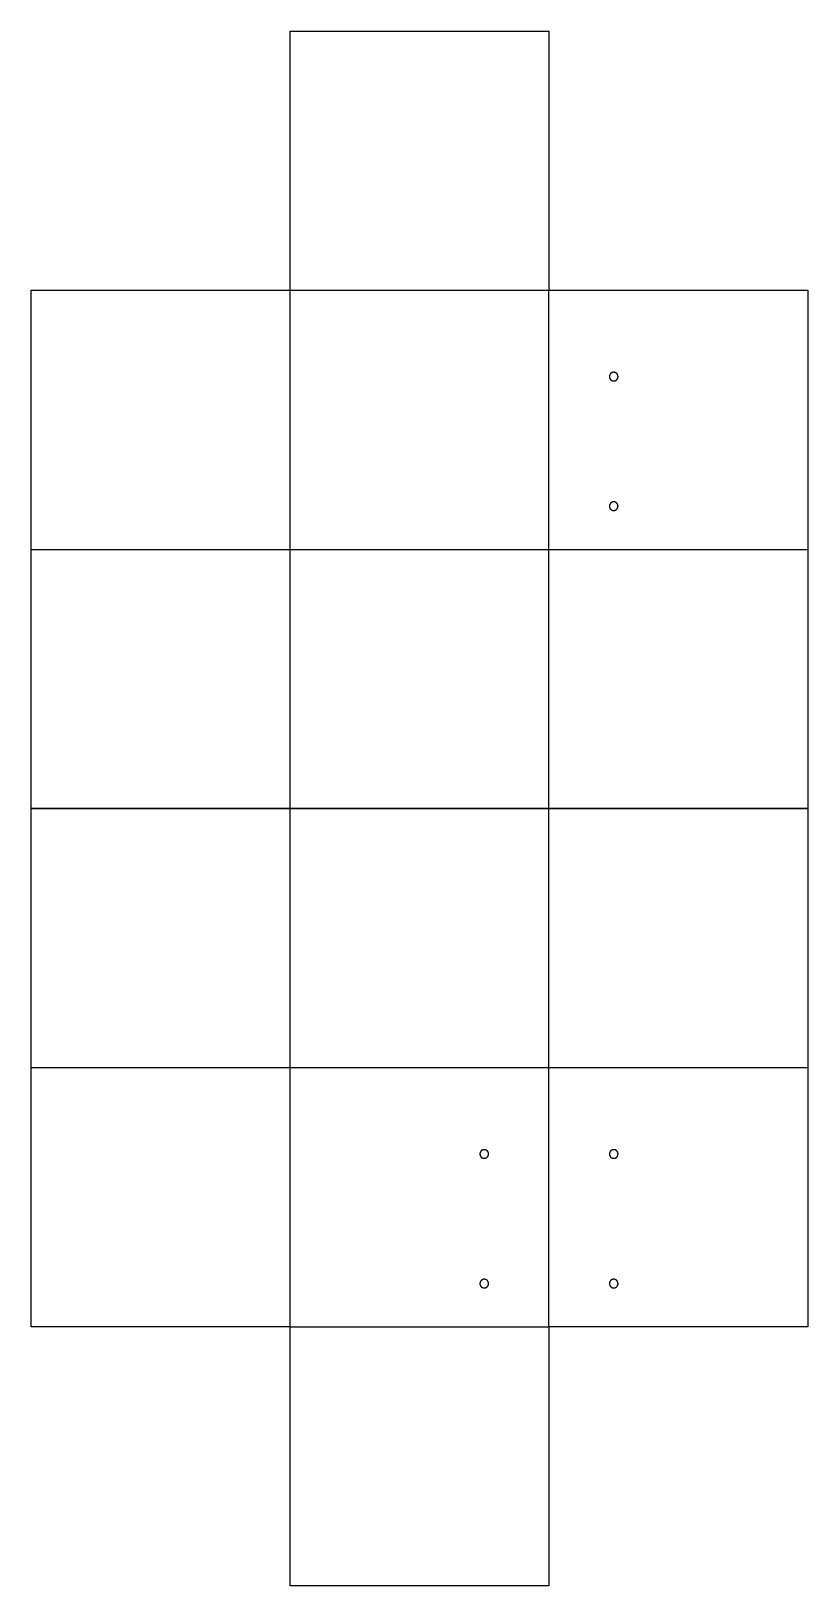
# Model space of a CAD drawing. Header units: metres. Extents: x -90 to 90, y -180 to 180.
import ezdxf

# ---------------------------------------------------------------- set-up
doc = ezdxf.new("R2010")
doc.units = ezdxf.units.M
doc.layers.add('body', color=10, linetype='Continuous')
doc.layers.add('joints', color=170, linetype='Continuous')

msp = doc.modelspace()

# ---------------------------------------------------------------- linework, layer by layer
at = {"layer": 'body'}
for points in [[(-30, 0), (-30, 0), (-90, 0), (-90, 60), (-90, 120), (-30, 120), (-30, 180), (30, 180), (30, 120), (90, 120), (90, 60), (90, 0), (30, 0), (30, 0), (-30, 0)], [(45, 99), (45.01, 99), (45.02, 99), (45.03, 99), (45.04, 99), (45.04, 99), (45.05, 99), (45.06, 99), (45.07, 99), (45.08, 99), (45.09, 99), (45.1, 99), (45.11, 99.01), (45.12, 99.01), (45.12, 99.01), (45.13, 99.01), (45.14, 99.01), (45.15, 99.01), (45.16, 99.01), (45.17, 99.01), (45.18, 99.02), (45.19, 99.02), (45.2, 99.02), (45.2, 99.02), (45.21, 99.02), (45.22, 99.02), (45.23, 99.03), (45.24, 99.03), (45.25, 99.03), (45.26, 99.03), (45.27, 99.04), (45.27, 99.04), (45.28, 99.04), (45.29, 99.04), (45.3, 99.05), (45.31, 99.05), (45.32, 99.05), (45.32, 99.05), (45.33, 99.06), (45.34, 99.06), (45.35, 99.06), (45.36, 99.07), (45.37, 99.07), (45.38, 99.07), (45.38, 99.08), (45.39, 99.08), (45.4, 99.08), (45.41, 99.09), (45.42, 99.09), (45.42, 99.09), (45.43, 99.1), (45.44, 99.1), (45.45, 99.11), (45.46, 99.11), (45.46, 99.11), (45.47, 99.12), (45.48, 99.12), (45.49, 99.13), (45.5, 99.13), (45.5, 99.14), (45.51, 99.14), (45.52, 99.15), (45.53, 99.15), (45.53, 99.15), (45.54, 99.16), (45.55, 99.16), (45.56, 99.17), (45.56, 99.17), (45.57, 99.18), (45.58, 99.18), (45.59, 99.19), (45.59, 99.19), (45.6, 99.2), (45.61, 99.21), (45.61, 99.21), (45.62, 99.22), (45.63, 99.22), (45.64, 99.23), (45.64, 99.23), (45.65, 99.24), (45.66, 99.25), (45.66, 99.25), (45.67, 99.26), (45.68, 99.26), (45.68, 99.27), (45.69, 99.28), (45.7, 99.28), (45.7, 99.29), (45.71, 99.29), (45.71, 99.3), (45.72, 99.31), (45.73, 99.31), (45.73, 99.32), (45.74, 99.33), (45.75, 99.33), (45.75, 99.34), (45.76, 99.35), (45.76, 99.35), (45.77, 99.36), (45.77, 99.37), (45.78, 99.37), (45.79, 99.38), (45.79, 99.39), (45.8, 99.4), (45.8, 99.4), (45.81, 99.41), (45.81, 99.42), (45.82, 99.42), (45.82, 99.43), (45.83, 99.44), (45.83, 99.45), (45.84, 99.45), (45.84, 99.46), (45.85, 99.47), (45.85, 99.48), (45.86, 99.48), (45.86, 99.49), (45.87, 99.5), (45.87, 99.51), (45.87, 99.51), (45.88, 99.52), (45.88, 99.53), (45.89, 99.54), (45.89, 99.55), (45.9, 99.55), (45.9, 99.56), (45.9, 99.57), (45.91, 99.58), (45.91, 99.59), (45.91, 99.59), (45.92, 99.6), (45.92, 99.61), (45.92, 99.62), (45.93, 99.63), (45.93, 99.64), (45.93, 99.64), (45.94, 99.65), (45.94, 99.66), (45.94, 99.67), (45.95, 99.68), (45.95, 99.69), (45.95, 99.7), (45.96, 99.7), (45.96, 99.71), (45.96, 99.72), (45.96, 99.73), (45.97, 99.74), (45.97, 99.75), (45.97, 99.76), (45.97, 99.76), (45.97, 99.77), (45.98, 99.78), (45.98, 99.79), (45.98, 99.8), (45.98, 99.81), (45.98, 99.82), (45.98, 99.83), (45.99, 99.83), (45.99, 99.84), (45.99, 99.85), (45.99, 99.86), (45.99, 99.87), (45.99, 99.88), (45.99, 99.89), (45.99, 99.9), (46, 99.91), (46, 99.91), (46, 99.92), (46, 99.93), (46, 99.94), (46, 99.95), (46, 99.96), (46, 99.97), (46, 99.98), (46, 99.99), (46, 99.99), (46, 100), (46, 100.01), (46, 100.02), (46, 100.03), (46, 100.04), (46, 100.05), (46, 100.06), (46, 100.07), (46, 100.07), (46, 100.08), (46, 100.09), (45.99, 100.1), (45.99, 100.11), (45.99, 100.12), (45.99, 100.13), (45.99, 100.14), (45.99, 100.15), (45.99, 100.15), (45.99, 100.16), (45.99, 100.17), (45.98, 100.18), (45.98, 100.19), (45.98, 100.2), (45.98, 100.21), (45.98, 100.22), (45.97, 100.23), (45.97, 100.23), (45.97, 100.24), (45.97, 100.25), (45.97, 100.26), (45.96, 100.27), (45.96, 100.28), (45.96, 100.29), (45.96, 100.29), (45.95, 100.3), (45.95, 100.31), (45.95, 100.32), (45.94, 100.33), (45.94, 100.34), (45.94, 100.34), (45.94, 100.35), (45.93, 100.36), (45.93, 100.37), (45.93, 100.38), (45.92, 100.39), (45.92, 100.39), (45.92, 100.4), (45.91, 100.41), (45.91, 100.42), (45.9, 100.43), (45.9, 100.44), (45.9, 100.44), (45.89, 100.45), (45.89, 100.46), (45.88, 100.47), (45.88, 100.48), (45.88, 100.48), (45.87, 100.49), (45.87, 100.5), (45.86, 100.51), (45.86, 100.51), (45.85, 100.52), (45.85, 100.53), (45.84, 100.54), (45.84, 100.54), (45.83, 100.55), (45.83, 100.56), (45.82, 100.57), (45.82, 100.57), (45.81, 100.58), (45.81, 100.59), (45.8, 100.6), (45.8, 100.6), (45.79, 100.61), (45.79, 100.62), (45.78, 100.62), (45.78, 100.63), (45.77, 100.64), (45.76, 100.65), (45.76, 100.65), (45.75, 100.66), (45.75, 100.67), (45.74, 100.67), (45.73, 100.68), (45.73, 100.69), (45.72, 100.69), (45.72, 100.7), (45.71, 100.7), (45.7, 100.71), (45.7, 100.72), (45.69, 100.72), (45.68, 100.73), (45.68, 100.74), (45.67, 100.74), (45.66, 100.75), (45.66, 100.75), (45.65, 100.76), (45.64, 100.76), (45.64, 100.77), (45.63, 100.78), (45.62, 100.78), (45.62, 100.79), (45.61, 100.79), (45.6, 100.8), (45.59, 100.8), (45.59, 100.81), (45.58, 100.81), (45.57, 100.82), (45.57, 100.82), (45.56, 100.83), (45.55, 100.83), (45.54, 100.84), (45.54, 100.84), (45.53, 100.85), (45.52, 100.85), (45.51, 100.86), (45.51, 100.86), (45.5, 100.87), (45.49, 100.87), (45.48, 100.88), (45.47, 100.88), (45.47, 100.88), (45.46, 100.89), (45.45, 100.89), (45.44, 100.9), (45.43, 100.9), (45.43, 100.9), (45.42, 100.91), (45.41, 100.91), (45.4, 100.92), (45.39, 100.92), (45.39, 100.92), (45.38, 100.93), (45.37, 100.93), (45.36, 100.93), (45.35, 100.94), (45.34, 100.94), (45.34, 100.94), (45.33, 100.95), (45.32, 100.95), (45.31, 100.95), (45.3, 100.95), (45.29, 100.96), (45.28, 100.96), (45.28, 100.96), (45.27, 100.96), (45.26, 100.97), (45.25, 100.97), (45.24, 100.97), (45.23, 100.97), (45.22, 100.97), (45.22, 100.98), (45.21, 100.98), (45.2, 100.98), (45.19, 100.98), (45.18, 100.98), (45.17, 100.99), (45.16, 100.99), (45.15, 100.99), (45.14, 100.99), (45.14, 100.99), (45.13, 100.99), (45.12, 100.99), (45.11, 100.99), (45.1, 100.99), (45.09, 101), (45.08, 101), (45.07, 101), (45.06, 101), (45.06, 101), (45.05, 101), (45.04, 101), (45.03, 101), (45.02, 101), (45.01, 101), (45, 101), (44.99, 101), (44.98, 101), (44.98, 101), (44.97, 101), (44.96, 101), (44.95, 101), (44.94, 101), (44.93, 101), (44.92, 101), (44.91, 101), (44.9, 101), (44.9, 100.99), (44.89, 100.99), (44.88, 100.99), (44.87, 100.99), (44.86, 100.99), (44.85, 100.99), (44.84, 100.99), (44.83, 100.99), (44.82, 100.98), (44.82, 100.98), (44.81, 100.98), (44.8, 100.98), (44.79, 100.98), (44.78, 100.98), (44.77, 100.97), (44.76, 100.97), (44.75, 100.97), (44.75, 100.97), (44.74, 100.96), (44.73, 100.96), (44.72, 100.96), (44.71, 100.96), (44.7, 100.95), (44.69, 100.95), (44.69, 100.95), (44.68, 100.95), (44.67, 100.94), (44.66, 100.94), (44.65, 100.94), (44.64, 100.93), (44.64, 100.93), (44.63, 100.93), (44.62, 100.92), (44.61, 100.92), (44.6, 100.92), (44.59, 100.91), (44.59, 100.91), (44.58, 100.91), (44.57, 100.9), (44.56, 100.9), (44.55, 100.89), (44.55, 100.89), (44.54, 100.89), (44.53, 100.88), (44.52, 100.88), (44.51, 100.87), (44.51, 100.87), (44.5, 100.87), (44.49, 100.86), (44.48, 100.86), (44.48, 100.85), (44.47, 100.85), (44.46, 100.84), (44.45, 100.84), (44.45, 100.83), (44.44, 100.83), (44.43, 100.82), (44.42, 100.82), (44.42, 100.81), (44.41, 100.81), (44.4, 100.8), (44.39, 100.8), (44.39, 100.79), (44.38, 100.78), (44.37, 100.78), (44.37, 100.77), (44.36, 100.77), (44.35, 100.76), (44.35, 100.76), (44.34, 100.75), (44.33, 100.74), (44.33, 100.74), (44.32, 100.73), (44.31, 100.73), (44.31, 100.72), (44.3, 100.71), (44.29, 100.71), (44.29, 100.7), (44.28, 100.69), (44.27, 100.69), (44.27, 100.68), (44.26, 100.68), (44.26, 100.67), (44.25, 100.66), (44.24, 100.66), (44.24, 100.65), (44.23, 100.64), (44.23, 100.63), (44.22, 100.63), (44.22, 100.62), (44.21, 100.61), (44.2, 100.61), (44.2, 100.6), (44.19, 100.59), (44.19, 100.58), (44.18, 100.58), (44.18, 100.57), (44.17, 100.56), (44.17, 100.56), (44.16, 100.55), (44.16, 100.54), (44.15, 100.53), (44.15, 100.53), (44.14, 100.52), (44.14, 100.51), (44.14, 100.5), (44.13, 100.49), (44.13, 100.49), (44.12, 100.48), (44.12, 100.47), (44.11, 100.46), (44.11, 100.46), (44.11, 100.45), (44.1, 100.44), (44.1, 100.43), (44.09, 100.42), (44.09, 100.42), (44.09, 100.41), (44.08, 100.4), (44.08, 100.39), (44.08, 100.38), (44.07, 100.37), (44.07, 100.37), (44.07, 100.36), (44.06, 100.35), (44.06, 100.34), (44.06, 100.33), (44.05, 100.32), (44.05, 100.32), (44.05, 100.31), (44.05, 100.3), (44.04, 100.29), (44.04, 100.28), (44.04, 100.27), (44.04, 100.26), (44.03, 100.26), (44.03, 100.25), (44.03, 100.24), (44.03, 100.23), (44.02, 100.22), (44.02, 100.21), (44.02, 100.2), (44.02, 100.19), (44.02, 100.19), (44.02, 100.18), (44.01, 100.17), (44.01, 100.16), (44.01, 100.15), (44.01, 100.14), (44.01, 100.13), (44.01, 100.12), (44.01, 100.11), (44.01, 100.11), (44, 100.1), (44, 100.09), (44, 100.08), (44, 100.07), (44, 100.06), (44, 100.05), (44, 100.04), (44, 100.03), (44, 100.03), (44, 100.02), (44, 100.01), (44, 100), (44, 99.99), (44, 99.98), (44, 99.97), (44, 99.96), (44, 99.95), (44, 99.95), (44, 99.94), (44, 99.93), (44, 99.92), (44, 99.91), (44, 99.9), (44.01, 99.89), (44.01, 99.88), (44.01, 99.87), (44.01, 99.87), (44.01, 99.86), (44.01, 99.85), (44.01, 99.84), (44.01, 99.83), (44.02, 99.82), (44.02, 99.81), (44.02, 99.8), (44.02, 99.79), (44.02, 99.79), (44.03, 99.78), (44.03, 99.77), (44.03, 99.76), (44.03, 99.75), (44.03, 99.74), (44.04, 99.73), (44.04, 99.73), (44.04, 99.72), (44.04, 99.71), (44.05, 99.7), (44.05, 99.69), (44.05, 99.68), (44.05, 99.67), (44.06, 99.67), (44.06, 99.66), (44.06, 99.65), (44.07, 99.64), (44.07, 99.63), (44.07, 99.62), (44.08, 99.62), (44.08, 99.61), (44.08, 99.6), (44.09, 99.59), (44.09, 99.58), (44.1, 99.57), (44.1, 99.57), (44.1, 99.56), (44.11, 99.55), (44.11, 99.54), (44.11, 99.53), (44.12, 99.53), (44.12, 99.52), (44.13, 99.51), (44.13, 99.5), (44.14, 99.5), (44.14, 99.49), (44.15, 99.48), (44.15, 99.47), (44.16, 99.46), (44.16, 99.46), (44.16, 99.45), (44.17, 99.44), (44.17, 99.43), (44.18, 99.43), (44.19, 99.42), (44.19, 99.41), (44.2, 99.41), (44.2, 99.4), (44.21, 99.39), (44.21, 99.38), (44.22, 99.38), (44.22, 99.37), (44.23, 99.36), (44.23, 99.36), (44.24, 99.35), (44.25, 99.34), (44.25, 99.34), (44.26, 99.33), (44.26, 99.32), (44.27, 99.32), (44.28, 99.31), (44.28, 99.3), (44.29, 99.3), (44.29, 99.29), (44.3, 99.28), (44.31, 99.28), (44.31, 99.27), (44.32, 99.27), (44.33, 99.26), (44.33, 99.25), (44.34, 99.25), (44.35, 99.24), (44.35, 99.24), (44.36, 99.23), (44.37, 99.22), (44.38, 99.22), (44.38, 99.21), (44.39, 99.21), (44.4, 99.2), (44.4, 99.2), (44.41, 99.19), (44.42, 99.19), (44.43, 99.18), (44.43, 99.18), (44.44, 99.17), (44.45, 99.17), (44.45, 99.16), (44.46, 99.16), (44.47, 99.15), (44.48, 99.15), (44.49, 99.14), (44.49, 99.14), (44.5, 99.13), (44.51, 99.13), (44.52, 99.12), (44.52, 99.12), (44.53, 99.12), (44.54, 99.11), (44.55, 99.11), (44.56, 99.1), (44.56, 99.1), (44.57, 99.1), (44.58, 99.09), (44.59, 99.09), (44.6, 99.09), (44.6, 99.08), (44.61, 99.08), (44.62, 99.07), (44.63, 99.07), (44.64, 99.07), (44.65, 99.06), (44.65, 99.06), (44.66, 99.06), (44.67, 99.06), (44.68, 99.05), (44.69, 99.05), (44.7, 99.05), (44.7, 99.04), (44.71, 99.04), (44.72, 99.04), (44.73, 99.04), (44.74, 99.03), (44.75, 99.03), (44.76, 99.03), (44.77, 99.03), (44.77, 99.03), (44.78, 99.02), (44.79, 99.02), (44.8, 99.02), (44.81, 99.02), (44.82, 99.02), (44.83, 99.02), (44.84, 99.01), (44.84, 99.01), (44.85, 99.01), (44.86, 99.01), (44.87, 99.01), (44.88, 99.01), (44.89, 99.01), (44.9, 99.01), (44.91, 99), (44.92, 99), (44.92, 99), (44.93, 99), (44.94, 99), (44.95, 99), (44.96, 99), (44.97, 99), (44.98, 99), (44.99, 99), (45, 99), (45, 99)], [(45, 69), (45.01, 69), (45.02, 69), (45.03, 69), (45.04, 69), (45.04, 69), (45.05, 69), (45.06, 69), (45.07, 69), (45.08, 69), (45.09, 69), (45.1, 69), (45.11, 69.01), (45.12, 69.01), (45.12, 69.01), (45.13, 69.01), (45.14, 69.01), (45.15, 69.01), (45.16, 69.01), (45.17, 69.01), (45.18, 69.02), (45.19, 69.02), (45.2, 69.02), (45.2, 69.02), (45.21, 69.02), (45.22, 69.02), (45.23, 69.03), (45.24, 69.03), (45.25, 69.03), (45.26, 69.03), (45.27, 69.04), (45.27, 69.04), (45.28, 69.04), (45.29, 69.04), (45.3, 69.05), (45.31, 69.05), (45.32, 69.05), (45.32, 69.05), (45.33, 69.06), (45.34, 69.06), (45.35, 69.06), (45.36, 69.07), (45.37, 69.07), (45.38, 69.07), (45.38, 69.08), (45.39, 69.08), (45.4, 69.08), (45.41, 69.09), (45.42, 69.09), (45.42, 69.09), (45.43, 69.1), (45.44, 69.1), (45.45, 69.11), (45.46, 69.11), (45.46, 69.11), (45.47, 69.12), (45.48, 69.12), (45.49, 69.13), (45.5, 69.13), (45.5, 69.14), (45.51, 69.14), (45.52, 69.15), (45.53, 69.15), (45.53, 69.15), (45.54, 69.16), (45.55, 69.16), (45.56, 69.17), (45.56, 69.17), (45.57, 69.18), (45.58, 69.18), (45.59, 69.19), (45.59, 69.19), (45.6, 69.2), (45.61, 69.21), (45.61, 69.21), (45.62, 69.22), (45.63, 69.22), (45.64, 69.23), (45.64, 69.23), (45.65, 69.24), (45.66, 69.25), (45.66, 69.25), (45.67, 69.26), (45.68, 69.26), (45.68, 69.27), (45.69, 69.28), (45.7, 69.28), (45.7, 69.29), (45.71, 69.29), (45.71, 69.3), (45.72, 69.31), (45.73, 69.31), (45.73, 69.32), (45.74, 69.33), (45.75, 69.33), (45.75, 69.34), (45.76, 69.35), (45.76, 69.35), (45.77, 69.36), (45.77, 69.37), (45.78, 69.37), (45.79, 69.38), (45.79, 69.39), (45.8, 69.4), (45.8, 69.4), (45.81, 69.41), (45.81, 69.42), (45.82, 69.42), (45.82, 69.43), (45.83, 69.44), (45.83, 69.45), (45.84, 69.45), (45.84, 69.46), (45.85, 69.47), (45.85, 69.48), (45.86, 69.48), (45.86, 69.49), (45.87, 69.5), (45.87, 69.51), (45.87, 69.51), (45.88, 69.52), (45.88, 69.53), (45.89, 69.54), (45.89, 69.55), (45.9, 69.55), (45.9, 69.56), (45.9, 69.57), (45.91, 69.58), (45.91, 69.59), (45.91, 69.59), (45.92, 69.6), (45.92, 69.61), (45.92, 69.62), (45.93, 69.63), (45.93, 69.64), (45.93, 69.64), (45.94, 69.65), (45.94, 69.66), (45.94, 69.67), (45.95, 69.68), (45.95, 69.69), (45.95, 69.7), (45.96, 69.7), (45.96, 69.71), (45.96, 69.72), (45.96, 69.73), (45.97, 69.74), (45.97, 69.75), (45.97, 69.76), (45.97, 69.76), (45.97, 69.77), (45.98, 69.78), (45.98, 69.79), (45.98, 69.8), (45.98, 69.81), (45.98, 69.82), (45.98, 69.83), (45.99, 69.83), (45.99, 69.84), (45.99, 69.85), (45.99, 69.86), (45.99, 69.87), (45.99, 69.88), (45.99, 69.89), (45.99, 69.9), (46, 69.91), (46, 69.91), (46, 69.92), (46, 69.93), (46, 69.94), (46, 69.95), (46, 69.96), (46, 69.97), (46, 69.98), (46, 69.99), (46, 69.99), (46, 70), (46, 70.01), (46, 70.02), (46, 70.03), (46, 70.04), (46, 70.05), (46, 70.06), (46, 70.07), (46, 70.07), (46, 70.08), (46, 70.09), (45.99, 70.1), (45.99, 70.11), (45.99, 70.12), (45.99, 70.13), (45.99, 70.14), (45.99, 70.15), (45.99, 70.15), (45.99, 70.16), (45.99, 70.17), (45.98, 70.18), (45.98, 70.19), (45.98, 70.2), (45.98, 70.21), (45.98, 70.22), (45.97, 70.23), (45.97, 70.23), (45.97, 70.24), (45.97, 70.25), (45.97, 70.26), (45.96, 70.27), (45.96, 70.28), (45.96, 70.29), (45.96, 70.29), (45.95, 70.3), (45.95, 70.31), (45.95, 70.32), (45.94, 70.33), (45.94, 70.34), (45.94, 70.34), (45.94, 70.35), (45.93, 70.36), (45.93, 70.37), (45.93, 70.38), (45.92, 70.39), (45.92, 70.39), (45.92, 70.4), (45.91, 70.41), (45.91, 70.42), (45.9, 70.43), (45.9, 70.44), (45.9, 70.44), (45.89, 70.45), (45.89, 70.46), (45.88, 70.47), (45.88, 70.48), (45.88, 70.48), (45.87, 70.49), (45.87, 70.5), (45.86, 70.51), (45.86, 70.51), (45.85, 70.52), (45.85, 70.53), (45.84, 70.54), (45.84, 70.54), (45.83, 70.55), (45.83, 70.56), (45.82, 70.57), (45.82, 70.57), (45.81, 70.58), (45.81, 70.59), (45.8, 70.6), (45.8, 70.6), (45.79, 70.61), (45.79, 70.62), (45.78, 70.62), (45.78, 70.63), (45.77, 70.64), (45.76, 70.65), (45.76, 70.65), (45.75, 70.66), (45.75, 70.67), (45.74, 70.67), (45.73, 70.68), (45.73, 70.69), (45.72, 70.69), (45.72, 70.7), (45.71, 70.7), (45.7, 70.71), (45.7, 70.72), (45.69, 70.72), (45.68, 70.73), (45.68, 70.74), (45.67, 70.74), (45.66, 70.75), (45.66, 70.75), (45.65, 70.76), (45.64, 70.76), (45.64, 70.77), (45.63, 70.78), (45.62, 70.78), (45.62, 70.79), (45.61, 70.79), (45.6, 70.8), (45.59, 70.8), (45.59, 70.81), (45.58, 70.81), (45.57, 70.82), (45.57, 70.82), (45.56, 70.83), (45.55, 70.83), (45.54, 70.84), (45.54, 70.84), (45.53, 70.85), (45.52, 70.85), (45.51, 70.86), (45.51, 70.86), (45.5, 70.87), (45.49, 70.87), (45.48, 70.88), (45.47, 70.88), (45.47, 70.88), (45.46, 70.89), (45.45, 70.89), (45.44, 70.9), (45.43, 70.9), (45.43, 70.9), (45.42, 70.91), (45.41, 70.91), (45.4, 70.92), (45.39, 70.92), (45.39, 70.92), (45.38, 70.93), (45.37, 70.93), (45.36, 70.93), (45.35, 70.94), (45.34, 70.94), (45.34, 70.94), (45.33, 70.95), (45.32, 70.95), (45.31, 70.95), (45.3, 70.95), (45.29, 70.96), (45.28, 70.96), (45.28, 70.96), (45.27, 70.96), (45.26, 70.97), (45.25, 70.97), (45.24, 70.97), (45.23, 70.97), (45.22, 70.97), (45.22, 70.98), (45.21, 70.98), (45.2, 70.98), (45.19, 70.98), (45.18, 70.98), (45.17, 70.99), (45.16, 70.99), (45.15, 70.99), (45.14, 70.99), (45.14, 70.99), (45.13, 70.99), (45.12, 70.99), (45.11, 70.99), (45.1, 70.99), (45.09, 71), (45.08, 71), (45.07, 71), (45.06, 71), (45.06, 71), (45.05, 71), (45.04, 71), (45.03, 71), (45.02, 71), (45.01, 71), (45, 71), (44.99, 71), (44.98, 71), (44.98, 71), (44.97, 71), (44.96, 71), (44.95, 71), (44.94, 71), (44.93, 71), (44.92, 71), (44.91, 71), (44.9, 71), (44.9, 70.99), (44.89, 70.99), (44.88, 70.99), (44.87, 70.99), (44.86, 70.99), (44.85, 70.99), (44.84, 70.99), (44.83, 70.99), (44.82, 70.98), (44.82, 70.98), (44.81, 70.98), (44.8, 70.98), (44.79, 70.98), (44.78, 70.98), (44.77, 70.97), (44.76, 70.97), (44.75, 70.97), (44.75, 70.97), (44.74, 70.96), (44.73, 70.96), (44.72, 70.96), (44.71, 70.96), (44.7, 70.95), (44.69, 70.95), (44.69, 70.95), (44.68, 70.95), (44.67, 70.94), (44.66, 70.94), (44.65, 70.94), (44.64, 70.93), (44.64, 70.93), (44.63, 70.93), (44.62, 70.92), (44.61, 70.92), (44.6, 70.92), (44.59, 70.91), (44.59, 70.91), (44.58, 70.91), (44.57, 70.9), (44.56, 70.9), (44.55, 70.89), (44.55, 70.89), (44.54, 70.89), (44.53, 70.88), (44.52, 70.88), (44.51, 70.87), (44.51, 70.87), (44.5, 70.87), (44.49, 70.86), (44.48, 70.86), (44.48, 70.85), (44.47, 70.85), (44.46, 70.84), (44.45, 70.84), (44.45, 70.83), (44.44, 70.83), (44.43, 70.82), (44.42, 70.82), (44.42, 70.81), (44.41, 70.81), (44.4, 70.8), (44.39, 70.8), (44.39, 70.79), (44.38, 70.78), (44.37, 70.78), (44.37, 70.77), (44.36, 70.77), (44.35, 70.76), (44.35, 70.76), (44.34, 70.75), (44.33, 70.74), (44.33, 70.74), (44.32, 70.73), (44.31, 70.73), (44.31, 70.72), (44.3, 70.71), (44.29, 70.71), (44.29, 70.7), (44.28, 70.69), (44.27, 70.69), (44.27, 70.68), (44.26, 70.68), (44.26, 70.67), (44.25, 70.66), (44.24, 70.66), (44.24, 70.65), (44.23, 70.64), (44.23, 70.63), (44.22, 70.63), (44.22, 70.62), (44.21, 70.61), (44.2, 70.61), (44.2, 70.6), (44.19, 70.59), (44.19, 70.58), (44.18, 70.58), (44.18, 70.57), (44.17, 70.56), (44.17, 70.56), (44.16, 70.55), (44.16, 70.54), (44.15, 70.53), (44.15, 70.53), (44.14, 70.52), (44.14, 70.51), (44.14, 70.5), (44.13, 70.49), (44.13, 70.49), (44.12, 70.48), (44.12, 70.47), (44.11, 70.46), (44.11, 70.46), (44.11, 70.45), (44.1, 70.44), (44.1, 70.43), (44.09, 70.42), (44.09, 70.42), (44.09, 70.41), (44.08, 70.4), (44.08, 70.39), (44.08, 70.38), (44.07, 70.37), (44.07, 70.37), (44.07, 70.36), (44.06, 70.35), (44.06, 70.34), (44.06, 70.33), (44.05, 70.32), (44.05, 70.32), (44.05, 70.31), (44.05, 70.3), (44.04, 70.29), (44.04, 70.28), (44.04, 70.27), (44.04, 70.26), (44.03, 70.26), (44.03, 70.25), (44.03, 70.24), (44.03, 70.23), (44.02, 70.22), (44.02, 70.21), (44.02, 70.2), (44.02, 70.19), (44.02, 70.19), (44.02, 70.18), (44.01, 70.17), (44.01, 70.16), (44.01, 70.15), (44.01, 70.14), (44.01, 70.13), (44.01, 70.12), (44.01, 70.11), (44.01, 70.11), (44, 70.1), (44, 70.09), (44, 70.08), (44, 70.07), (44, 70.06), (44, 70.05), (44, 70.04), (44, 70.03), (44, 70.03), (44, 70.02), (44, 70.01), (44, 70), (44, 69.99), (44, 69.98), (44, 69.97), (44, 69.96), (44, 69.95), (44, 69.95), (44, 69.94), (44, 69.93), (44, 69.92), (44, 69.91), (44, 69.9), (44.01, 69.89), (44.01, 69.88), (44.01, 69.87), (44.01, 69.87), (44.01, 69.86), (44.01, 69.85), (44.01, 69.84), (44.01, 69.83), (44.02, 69.82), (44.02, 69.81), (44.02, 69.8), (44.02, 69.79), (44.02, 69.79), (44.03, 69.78), (44.03, 69.77), (44.03, 69.76), (44.03, 69.75), (44.03, 69.74), (44.04, 69.73), (44.04, 69.73), (44.04, 69.72), (44.04, 69.71), (44.05, 69.7), (44.05, 69.69), (44.05, 69.68), (44.05, 69.67), (44.06, 69.67), (44.06, 69.66), (44.06, 69.65), (44.07, 69.64), (44.07, 69.63), (44.07, 69.62), (44.08, 69.62), (44.08, 69.61), (44.08, 69.6), (44.09, 69.59), (44.09, 69.58), (44.1, 69.57), (44.1, 69.57), (44.1, 69.56), (44.11, 69.55), (44.11, 69.54), (44.11, 69.53), (44.12, 69.53), (44.12, 69.52), (44.13, 69.51), (44.13, 69.5), (44.14, 69.5), (44.14, 69.49), (44.15, 69.48), (44.15, 69.47), (44.16, 69.46), (44.16, 69.46), (44.16, 69.45), (44.17, 69.44), (44.17, 69.43), (44.18, 69.43), (44.19, 69.42), (44.19, 69.41), (44.2, 69.41), (44.2, 69.4), (44.21, 69.39), (44.21, 69.38), (44.22, 69.38), (44.22, 69.37), (44.23, 69.36), (44.23, 69.36), (44.24, 69.35), (44.25, 69.34), (44.25, 69.34), (44.26, 69.33), (44.26, 69.32), (44.27, 69.32), (44.28, 69.31), (44.28, 69.3), (44.29, 69.3), (44.29, 69.29), (44.3, 69.28), (44.31, 69.28), (44.31, 69.27), (44.32, 69.27), (44.33, 69.26), (44.33, 69.25), (44.34, 69.25), (44.35, 69.24), (44.35, 69.24), (44.36, 69.23), (44.37, 69.22), (44.38, 69.22), (44.38, 69.21), (44.39, 69.21), (44.4, 69.2), (44.4, 69.2), (44.41, 69.19), (44.42, 69.19), (44.43, 69.18), (44.43, 69.18), (44.44, 69.17), (44.45, 69.17), (44.45, 69.16), (44.46, 69.16), (44.47, 69.15), (44.48, 69.15), (44.49, 69.14), (44.49, 69.14), (44.5, 69.13), (44.51, 69.13), (44.52, 69.12), (44.52, 69.12), (44.53, 69.12), (44.54, 69.11), (44.55, 69.11), (44.56, 69.1), (44.56, 69.1), (44.57, 69.1), (44.58, 69.09), (44.59, 69.09), (44.6, 69.09), (44.6, 69.08), (44.61, 69.08), (44.62, 69.07), (44.63, 69.07), (44.64, 69.07), (44.65, 69.06), (44.65, 69.06), (44.66, 69.06), (44.67, 69.06), (44.68, 69.05), (44.69, 69.05), (44.7, 69.05), (44.7, 69.04), (44.71, 69.04), (44.72, 69.04), (44.73, 69.04), (44.74, 69.03), (44.75, 69.03), (44.76, 69.03), (44.77, 69.03), (44.77, 69.03), (44.78, 69.02), (44.79, 69.02), (44.8, 69.02), (44.81, 69.02), (44.82, 69.02), (44.83, 69.02), (44.84, 69.01), (44.84, 69.01), (44.85, 69.01), (44.86, 69.01), (44.87, 69.01), (44.88, 69.01), (44.89, 69.01), (44.9, 69.01), (44.91, 69), (44.92, 69), (44.92, 69), (44.93, 69), (44.94, 69), (44.95, 69), (44.96, 69), (44.97, 69), (44.98, 69), (44.99, 69), (45, 69), (45, 69)], [(30, -120), (30, -180), (-30, -180), (-30, -120), (-90, -120), (-90, -60), (-90, 0), (-30, 0), (30, 0), (90, 0), (90, -60), (90, -120), (30, -120)], [(15, -81), (15.01, -81), (15.02, -81), (15.03, -81), (15.04, -81), (15.04, -81), (15.05, -81), (15.06, -81), (15.07, -81), (15.08, -81), (15.09, -81), (15.1, -81), (15.11, -80.99), (15.12, -80.99), (15.12, -80.99), (15.13, -80.99), (15.14, -80.99), (15.15, -80.99), (15.16, -80.99), (15.17, -80.99), (15.18, -80.98), (15.19, -80.98), (15.2, -80.98), (15.2, -80.98), (15.21, -80.98), (15.22, -80.98), (15.23, -80.97), (15.24, -80.97), (15.25, -80.97), (15.26, -80.97), (15.27, -80.96), (15.27, -80.96), (15.28, -80.96), (15.29, -80.96), (15.3, -80.95), (15.31, -80.95), (15.32, -80.95), (15.32, -80.95), (15.33, -80.94), (15.34, -80.94), (15.35, -80.94), (15.36, -80.93), (15.37, -80.93), (15.38, -80.93), (15.38, -80.92), (15.39, -80.92), (15.4, -80.92), (15.41, -80.91), (15.42, -80.91), (15.42, -80.91), (15.43, -80.9), (15.44, -80.9), (15.45, -80.89), (15.46, -80.89), (15.46, -80.89), (15.47, -80.88), (15.48, -80.88), (15.49, -80.87), (15.5, -80.87), (15.5, -80.86), (15.51, -80.86), (15.52, -80.85), (15.53, -80.85), (15.53, -80.85), (15.54, -80.84), (15.55, -80.84), (15.56, -80.83), (15.56, -80.83), (15.57, -80.82), (15.58, -80.82), (15.59, -80.81), (15.59, -80.81), (15.6, -80.8), (15.61, -80.79), (15.61, -80.79), (15.62, -80.78), (15.63, -80.78), (15.64, -80.77), (15.64, -80.77), (15.65, -80.76), (15.66, -80.75), (15.66, -80.75), (15.67, -80.74), (15.68, -80.74), (15.68, -80.73), (15.69, -80.72), (15.7, -80.72), (15.7, -80.71), (15.71, -80.71), (15.71, -80.7), (15.72, -80.69), (15.73, -80.69), (15.73, -80.68), (15.74, -80.67), (15.75, -80.67), (15.75, -80.66), (15.76, -80.65), (15.76, -80.65), (15.77, -80.64), (15.77, -80.63), (15.78, -80.63), (15.79, -80.62), (15.79, -80.61), (15.8, -80.6), (15.8, -80.6), (15.81, -80.59), (15.81, -80.58), (15.82, -80.58), (15.82, -80.57), (15.83, -80.56), (15.83, -80.55), (15.84, -80.55), (15.84, -80.54), (15.85, -80.53), (15.85, -80.52), (15.86, -80.52), (15.86, -80.51), (15.87, -80.5), (15.87, -80.49), (15.87, -80.49), (15.88, -80.48), (15.88, -80.47), (15.89, -80.46), (15.89, -80.45), (15.9, -80.45), (15.9, -80.44), (15.9, -80.43), (15.91, -80.42), (15.91, -80.41), (15.91, -80.41), (15.92, -80.4), (15.92, -80.39), (15.92, -80.38), (15.93, -80.37), (15.93, -80.36), (15.93, -80.36), (15.94, -80.35), (15.94, -80.34), (15.94, -80.33), (15.95, -80.32), (15.95, -80.31), (15.95, -80.3), (15.96, -80.3), (15.96, -80.29), (15.96, -80.28), (15.96, -80.27), (15.97, -80.26), (15.97, -80.25), (15.97, -80.24), (15.97, -80.24), (15.97, -80.23), (15.98, -80.22), (15.98, -80.21), (15.98, -80.2), (15.98, -80.19), (15.98, -80.18), (15.98, -80.17), (15.99, -80.17), (15.99, -80.16), (15.99, -80.15), (15.99, -80.14), (15.99, -80.13), (15.99, -80.12), (15.99, -80.11), (15.99, -80.1), (16, -80.09), (16, -80.09), (16, -80.08), (16, -80.07), (16, -80.06), (16, -80.05), (16, -80.04), (16, -80.03), (16, -80.02), (16, -80.01), (16, -80.01), (16, -80), (16, -79.99), (16, -79.98), (16, -79.97), (16, -79.96), (16, -79.95), (16, -79.94), (16, -79.93), (16, -79.93), (16, -79.92), (16, -79.91), (15.99, -79.9), (15.99, -79.89), (15.99, -79.88), (15.99, -79.87), (15.99, -79.86), (15.99, -79.85), (15.99, -79.85), (15.99, -79.84), (15.99, -79.83), (15.98, -79.82), (15.98, -79.81), (15.98, -79.8), (15.98, -79.79), (15.98, -79.78), (15.97, -79.77), (15.97, -79.77), (15.97, -79.76), (15.97, -79.75), (15.97, -79.74), (15.96, -79.73), (15.96, -79.72), (15.96, -79.71), (15.96, -79.71), (15.95, -79.7), (15.95, -79.69), (15.95, -79.68), (15.94, -79.67), (15.94, -79.66), (15.94, -79.66), (15.94, -79.65), (15.93, -79.64), (15.93, -79.63), (15.93, -79.62), (15.92, -79.61), (15.92, -79.61), (15.92, -79.6), (15.91, -79.59), (15.91, -79.58), (15.9, -79.57), (15.9, -79.56), (15.9, -79.56), (15.89, -79.55), (15.89, -79.54), (15.88, -79.53), (15.88, -79.52), (15.88, -79.52), (15.87, -79.51), (15.87, -79.5), (15.86, -79.49), (15.86, -79.49), (15.85, -79.48), (15.85, -79.47), (15.84, -79.46), (15.84, -79.46), (15.83, -79.45), (15.83, -79.44), (15.82, -79.43), (15.82, -79.43), (15.81, -79.42), (15.81, -79.41), (15.8, -79.4), (15.8, -79.4), (15.79, -79.39), (15.79, -79.38), (15.78, -79.38), (15.78, -79.37), (15.77, -79.36), (15.76, -79.35), (15.76, -79.35), (15.75, -79.34), (15.75, -79.33), (15.74, -79.33), (15.73, -79.32), (15.73, -79.31), (15.72, -79.31), (15.72, -79.3), (15.71, -79.3), (15.7, -79.29), (15.7, -79.28), (15.69, -79.28), (15.68, -79.27), (15.68, -79.26), (15.67, -79.26), (15.66, -79.25), (15.66, -79.25), (15.65, -79.24), (15.64, -79.24), (15.64, -79.23), (15.63, -79.22), (15.62, -79.22), (15.62, -79.21), (15.61, -79.21), (15.6, -79.2), (15.59, -79.2), (15.59, -79.19), (15.58, -79.19), (15.57, -79.18), (15.57, -79.18), (15.56, -79.17), (15.55, -79.17), (15.54, -79.16), (15.54, -79.16), (15.53, -79.15), (15.52, -79.15), (15.51, -79.14), (15.51, -79.14), (15.5, -79.13), (15.49, -79.13), (15.48, -79.12), (15.47, -79.12), (15.47, -79.12), (15.46, -79.11), (15.45, -79.11), (15.44, -79.1), (15.43, -79.1), (15.43, -79.1), (15.42, -79.09), (15.41, -79.09), (15.4, -79.08), (15.39, -79.08), (15.39, -79.08), (15.38, -79.07), (15.37, -79.07), (15.36, -79.07), (15.35, -79.06), (15.34, -79.06), (15.34, -79.06), (15.33, -79.05), (15.32, -79.05), (15.31, -79.05), (15.3, -79.05), (15.29, -79.04), (15.28, -79.04), (15.28, -79.04), (15.27, -79.04), (15.26, -79.03), (15.25, -79.03), (15.24, -79.03), (15.23, -79.03), (15.22, -79.03), (15.22, -79.02), (15.21, -79.02), (15.2, -79.02), (15.19, -79.02), (15.18, -79.02), (15.17, -79.01), (15.16, -79.01), (15.15, -79.01), (15.14, -79.01), (15.14, -79.01), (15.13, -79.01), (15.12, -79.01), (15.11, -79.01), (15.1, -79.01), (15.09, -79), (15.08, -79), (15.07, -79), (15.06, -79), (15.06, -79), (15.05, -79), (15.04, -79), (15.03, -79), (15.02, -79), (15.01, -79), (15, -79), (14.99, -79), (14.98, -79), (14.98, -79), (14.97, -79), (14.96, -79), (14.95, -79), (14.94, -79), (14.93, -79), (14.92, -79), (14.91, -79), (14.9, -79), (14.9, -79.01), (14.89, -79.01), (14.88, -79.01), (14.87, -79.01), (14.86, -79.01), (14.85, -79.01), (14.84, -79.01), (14.83, -79.01), (14.82, -79.02), (14.82, -79.02), (14.81, -79.02), (14.8, -79.02), (14.79, -79.02), (14.78, -79.02), (14.77, -79.03), (14.76, -79.03), (14.75, -79.03), (14.75, -79.03), (14.74, -79.04), (14.73, -79.04), (14.72, -79.04), (14.71, -79.04), (14.7, -79.05), (14.69, -79.05), (14.69, -79.05), (14.68, -79.05), (14.67, -79.06), (14.66, -79.06), (14.65, -79.06), (14.64, -79.07), (14.64, -79.07), (14.63, -79.07), (14.62, -79.08), (14.61, -79.08), (14.6, -79.08), (14.59, -79.09), (14.59, -79.09), (14.58, -79.09), (14.57, -79.1), (14.56, -79.1), (14.55, -79.11), (14.55, -79.11), (14.54, -79.11), (14.53, -79.12), (14.52, -79.12), (14.51, -79.13), (14.51, -79.13), (14.5, -79.13), (14.49, -79.14), (14.48, -79.14), (14.48, -79.15), (14.47, -79.15), (14.46, -79.16), (14.45, -79.16), (14.45, -79.17), (14.44, -79.17), (14.43, -79.18), (14.42, -79.18), (14.42, -79.19), (14.41, -79.19), (14.4, -79.2), (14.39, -79.2), (14.39, -79.21), (14.38, -79.22), (14.37, -79.22), (14.37, -79.23), (14.36, -79.23), (14.35, -79.24), (14.35, -79.24), (14.34, -79.25), (14.33, -79.26), (14.33, -79.26), (14.32, -79.27), (14.31, -79.27), (14.31, -79.28), (14.3, -79.29), (14.29, -79.29), (14.29, -79.3), (14.28, -79.31), (14.27, -79.31), (14.27, -79.32), (14.26, -79.32), (14.26, -79.33), (14.25, -79.34), (14.24, -79.34), (14.24, -79.35), (14.23, -79.36), (14.23, -79.37), (14.22, -79.37), (14.22, -79.38), (14.21, -79.39), (14.2, -79.39), (14.2, -79.4), (14.19, -79.41), (14.19, -79.42), (14.18, -79.42), (14.18, -79.43), (14.17, -79.44), (14.17, -79.44), (14.16, -79.45), (14.16, -79.46), (14.15, -79.47), (14.15, -79.47), (14.14, -79.48), (14.14, -79.49), (14.14, -79.5), (14.13, -79.51), (14.13, -79.51), (14.12, -79.52), (14.12, -79.53), (14.11, -79.54), (14.11, -79.54), (14.11, -79.55), (14.1, -79.56), (14.1, -79.57), (14.09, -79.58), (14.09, -79.58), (14.09, -79.59), (14.08, -79.6), (14.08, -79.61), (14.08, -79.62), (14.07, -79.63), (14.07, -79.63), (14.07, -79.64), (14.06, -79.65), (14.06, -79.66), (14.06, -79.67), (14.05, -79.68), (14.05, -79.68), (14.05, -79.69), (14.05, -79.7), (14.04, -79.71), (14.04, -79.72), (14.04, -79.73), (14.04, -79.74), (14.03, -79.74), (14.03, -79.75), (14.03, -79.76), (14.03, -79.77), (14.02, -79.78), (14.02, -79.79), (14.02, -79.8), (14.02, -79.81), (14.02, -79.81), (14.02, -79.82), (14.01, -79.83), (14.01, -79.84), (14.01, -79.85), (14.01, -79.86), (14.01, -79.87), (14.01, -79.88), (14.01, -79.89), (14.01, -79.89), (14, -79.9), (14, -79.91), (14, -79.92), (14, -79.93), (14, -79.94), (14, -79.95), (14, -79.96), (14, -79.97), (14, -79.97), (14, -79.98), (14, -79.99), (14, -80), (14, -80.01), (14, -80.02), (14, -80.03), (14, -80.04), (14, -80.05), (14, -80.05), (14, -80.06), (14, -80.07), (14, -80.08), (14, -80.09), (14, -80.1), (14.01, -80.11), (14.01, -80.12), (14.01, -80.13), (14.01, -80.13), (14.01, -80.14), (14.01, -80.15), (14.01, -80.16), (14.01, -80.17), (14.02, -80.18), (14.02, -80.19), (14.02, -80.2), (14.02, -80.21), (14.02, -80.21), (14.03, -80.22), (14.03, -80.23), (14.03, -80.24), (14.03, -80.25), (14.03, -80.26), (14.04, -80.27), (14.04, -80.27), (14.04, -80.28), (14.04, -80.29), (14.05, -80.3), (14.05, -80.31), (14.05, -80.32), (14.05, -80.33), (14.06, -80.33), (14.06, -80.34), (14.06, -80.35), (14.07, -80.36), (14.07, -80.37), (14.07, -80.38), (14.08, -80.38), (14.08, -80.39), (14.08, -80.4), (14.09, -80.41), (14.09, -80.42), (14.1, -80.43), (14.1, -80.43), (14.1, -80.44), (14.11, -80.45), (14.11, -80.46), (14.11, -80.47), (14.12, -80.47), (14.12, -80.48), (14.13, -80.49), (14.13, -80.5), (14.14, -80.5), (14.14, -80.51), (14.15, -80.52), (14.15, -80.53), (14.16, -80.54), (14.16, -80.54), (14.16, -80.55), (14.17, -80.56), (14.17, -80.57), (14.18, -80.57), (14.19, -80.58), (14.19, -80.59), (14.2, -80.59), (14.2, -80.6), (14.21, -80.61), (14.21, -80.62), (14.22, -80.62), (14.22, -80.63), (14.23, -80.64), (14.23, -80.64), (14.24, -80.65), (14.25, -80.66), (14.25, -80.66), (14.26, -80.67), (14.26, -80.68), (14.27, -80.68), (14.28, -80.69), (14.28, -80.7), (14.29, -80.7), (14.29, -80.71), (14.3, -80.72), (14.31, -80.72), (14.31, -80.73), (14.32, -80.73), (14.33, -80.74), (14.33, -80.75), (14.34, -80.75), (14.35, -80.76), (14.35, -80.76), (14.36, -80.77), (14.37, -80.78), (14.38, -80.78), (14.38, -80.79), (14.39, -80.79), (14.4, -80.8), (14.4, -80.8), (14.41, -80.81), (14.42, -80.81), (14.43, -80.82), (14.43, -80.82), (14.44, -80.83), (14.45, -80.83), (14.45, -80.84), (14.46, -80.84), (14.47, -80.85), (14.48, -80.85), (14.49, -80.86), (14.49, -80.86), (14.5, -80.87), (14.51, -80.87), (14.52, -80.88), (14.52, -80.88), (14.53, -80.88), (14.54, -80.89), (14.55, -80.89), (14.56, -80.9), (14.56, -80.9), (14.57, -80.9), (14.58, -80.91), (14.59, -80.91), (14.6, -80.91), (14.6, -80.92), (14.61, -80.92), (14.62, -80.93), (14.63, -80.93), (14.64, -80.93), (14.65, -80.94), (14.65, -80.94), (14.66, -80.94), (14.67, -80.94), (14.68, -80.95), (14.69, -80.95), (14.7, -80.95), (14.7, -80.96), (14.71, -80.96), (14.72, -80.96), (14.73, -80.96), (14.74, -80.97), (14.75, -80.97), (14.76, -80.97), (14.77, -80.97), (14.77, -80.97), (14.78, -80.98), (14.79, -80.98), (14.8, -80.98), (14.81, -80.98), (14.82, -80.98), (14.83, -80.98), (14.84, -80.99), (14.84, -80.99), (14.85, -80.99), (14.86, -80.99), (14.87, -80.99), (14.88, -80.99), (14.89, -80.99), (14.9, -80.99), (14.91, -81), (14.92, -81), (14.92, -81), (14.93, -81), (14.94, -81), (14.95, -81), (14.96, -81), (14.97, -81), (14.98, -81), (14.99, -81), (15, -81), (15, -81)], [(45, -81), (45.01, -81), (45.02, -81), (45.03, -81), (45.04, -81), (45.04, -81), (45.05, -81), (45.06, -81), (45.07, -81), (45.08, -81), (45.09, -81), (45.1, -81), (45.11, -80.99), (45.12, -80.99), (45.12, -80.99), (45.13, -80.99), (45.14, -80.99), (45.15, -80.99), (45.16, -80.99), (45.17, -80.99), (45.18, -80.98), (45.19, -80.98), (45.2, -80.98), (45.2, -80.98), (45.21, -80.98), (45.22, -80.98), (45.23, -80.97), (45.24, -80.97), (45.25, -80.97), (45.26, -80.97), (45.27, -80.96), (45.27, -80.96), (45.28, -80.96), (45.29, -80.96), (45.3, -80.95), (45.31, -80.95), (45.32, -80.95), (45.32, -80.95), (45.33, -80.94), (45.34, -80.94), (45.35, -80.94), (45.36, -80.93), (45.37, -80.93), (45.38, -80.93), (45.38, -80.92), (45.39, -80.92), (45.4, -80.92), (45.41, -80.91), (45.42, -80.91), (45.42, -80.91), (45.43, -80.9), (45.44, -80.9), (45.45, -80.89), (45.46, -80.89), (45.46, -80.89), (45.47, -80.88), (45.48, -80.88), (45.49, -80.87), (45.5, -80.87), (45.5, -80.86), (45.51, -80.86), (45.52, -80.85), (45.53, -80.85), (45.53, -80.85), (45.54, -80.84), (45.55, -80.84), (45.56, -80.83), (45.56, -80.83), (45.57, -80.82), (45.58, -80.82), (45.59, -80.81), (45.59, -80.81), (45.6, -80.8), (45.61, -80.79), (45.61, -80.79), (45.62, -80.78), (45.63, -80.78), (45.64, -80.77), (45.64, -80.77), (45.65, -80.76), (45.66, -80.75), (45.66, -80.75), (45.67, -80.74), (45.68, -80.74), (45.68, -80.73), (45.69, -80.72), (45.7, -80.72), (45.7, -80.71), (45.71, -80.71), (45.71, -80.7), (45.72, -80.69), (45.73, -80.69), (45.73, -80.68), (45.74, -80.67), (45.75, -80.67), (45.75, -80.66), (45.76, -80.65), (45.76, -80.65), (45.77, -80.64), (45.77, -80.63), (45.78, -80.63), (45.79, -80.62), (45.79, -80.61), (45.8, -80.6), (45.8, -80.6), (45.81, -80.59), (45.81, -80.58), (45.82, -80.58), (45.82, -80.57), (45.83, -80.56), (45.83, -80.55), (45.84, -80.55), (45.84, -80.54), (45.85, -80.53), (45.85, -80.52), (45.86, -80.52), (45.86, -80.51), (45.87, -80.5), (45.87, -80.49), (45.87, -80.49), (45.88, -80.48), (45.88, -80.47), (45.89, -80.46), (45.89, -80.45), (45.9, -80.45), (45.9, -80.44), (45.9, -80.43), (45.91, -80.42), (45.91, -80.41), (45.91, -80.41), (45.92, -80.4), (45.92, -80.39), (45.92, -80.38), (45.93, -80.37), (45.93, -80.36), (45.93, -80.36), (45.94, -80.35), (45.94, -80.34), (45.94, -80.33), (45.95, -80.32), (45.95, -80.31), (45.95, -80.3), (45.96, -80.3), (45.96, -80.29), (45.96, -80.28), (45.96, -80.27), (45.97, -80.26), (45.97, -80.25), (45.97, -80.24), (45.97, -80.24), (45.97, -80.23), (45.98, -80.22), (45.98, -80.21), (45.98, -80.2), (45.98, -80.19), (45.98, -80.18), (45.98, -80.17), (45.99, -80.17), (45.99, -80.16), (45.99, -80.15), (45.99, -80.14), (45.99, -80.13), (45.99, -80.12), (45.99, -80.11), (45.99, -80.1), (46, -80.09), (46, -80.09), (46, -80.08), (46, -80.07), (46, -80.06), (46, -80.05), (46, -80.04), (46, -80.03), (46, -80.02), (46, -80.01), (46, -80.01), (46, -80), (46, -79.99), (46, -79.98), (46, -79.97), (46, -79.96), (46, -79.95), (46, -79.94), (46, -79.93), (46, -79.93), (46, -79.92), (46, -79.91), (45.99, -79.9), (45.99, -79.89), (45.99, -79.88), (45.99, -79.87), (45.99, -79.86), (45.99, -79.85), (45.99, -79.85), (45.99, -79.84), (45.99, -79.83), (45.98, -79.82), (45.98, -79.81), (45.98, -79.8), (45.98, -79.79), (45.98, -79.78), (45.97, -79.77), (45.97, -79.77), (45.97, -79.76), (45.97, -79.75), (45.97, -79.74), (45.96, -79.73), (45.96, -79.72), (45.96, -79.71), (45.96, -79.71), (45.95, -79.7), (45.95, -79.69), (45.95, -79.68), (45.94, -79.67), (45.94, -79.66), (45.94, -79.66), (45.94, -79.65), (45.93, -79.64), (45.93, -79.63), (45.93, -79.62), (45.92, -79.61), (45.92, -79.61), (45.92, -79.6), (45.91, -79.59), (45.91, -79.58), (45.9, -79.57), (45.9, -79.56), (45.9, -79.56), (45.89, -79.55), (45.89, -79.54), (45.88, -79.53), (45.88, -79.52), (45.88, -79.52), (45.87, -79.51), (45.87, -79.5), (45.86, -79.49), (45.86, -79.49), (45.85, -79.48), (45.85, -79.47), (45.84, -79.46), (45.84, -79.46), (45.83, -79.45), (45.83, -79.44), (45.82, -79.43), (45.82, -79.43), (45.81, -79.42), (45.81, -79.41), (45.8, -79.4), (45.8, -79.4), (45.79, -79.39), (45.79, -79.38), (45.78, -79.38), (45.78, -79.37), (45.77, -79.36), (45.76, -79.35), (45.76, -79.35), (45.75, -79.34), (45.75, -79.33), (45.74, -79.33), (45.73, -79.32), (45.73, -79.31), (45.72, -79.31), (45.72, -79.3), (45.71, -79.3), (45.7, -79.29), (45.7, -79.28), (45.69, -79.28), (45.68, -79.27), (45.68, -79.26), (45.67, -79.26), (45.66, -79.25), (45.66, -79.25), (45.65, -79.24), (45.64, -79.24), (45.64, -79.23), (45.63, -79.22), (45.62, -79.22), (45.62, -79.21), (45.61, -79.21), (45.6, -79.2), (45.59, -79.2), (45.59, -79.19), (45.58, -79.19), (45.57, -79.18), (45.57, -79.18), (45.56, -79.17), (45.55, -79.17), (45.54, -79.16), (45.54, -79.16), (45.53, -79.15), (45.52, -79.15), (45.51, -79.14), (45.51, -79.14), (45.5, -79.13), (45.49, -79.13), (45.48, -79.12), (45.47, -79.12), (45.47, -79.12), (45.46, -79.11), (45.45, -79.11), (45.44, -79.1), (45.43, -79.1), (45.43, -79.1), (45.42, -79.09), (45.41, -79.09), (45.4, -79.08), (45.39, -79.08), (45.39, -79.08), (45.38, -79.07), (45.37, -79.07), (45.36, -79.07), (45.35, -79.06), (45.34, -79.06), (45.34, -79.06), (45.33, -79.05), (45.32, -79.05), (45.31, -79.05), (45.3, -79.05), (45.29, -79.04), (45.28, -79.04), (45.28, -79.04), (45.27, -79.04), (45.26, -79.03), (45.25, -79.03), (45.24, -79.03), (45.23, -79.03), (45.22, -79.03), (45.22, -79.02), (45.21, -79.02), (45.2, -79.02), (45.19, -79.02), (45.18, -79.02), (45.17, -79.01), (45.16, -79.01), (45.15, -79.01), (45.14, -79.01), (45.14, -79.01), (45.13, -79.01), (45.12, -79.01), (45.11, -79.01), (45.1, -79.01), (45.09, -79), (45.08, -79), (45.07, -79), (45.06, -79), (45.06, -79), (45.05, -79), (45.04, -79), (45.03, -79), (45.02, -79), (45.01, -79), (45, -79), (44.99, -79), (44.98, -79), (44.98, -79), (44.97, -79), (44.96, -79), (44.95, -79), (44.94, -79), (44.93, -79), (44.92, -79), (44.91, -79), (44.9, -79), (44.9, -79.01), (44.89, -79.01), (44.88, -79.01), (44.87, -79.01), (44.86, -79.01), (44.85, -79.01), (44.84, -79.01), (44.83, -79.01), (44.82, -79.02), (44.82, -79.02), (44.81, -79.02), (44.8, -79.02), (44.79, -79.02), (44.78, -79.02), (44.77, -79.03), (44.76, -79.03), (44.75, -79.03), (44.75, -79.03), (44.74, -79.04), (44.73, -79.04), (44.72, -79.04), (44.71, -79.04), (44.7, -79.05), (44.69, -79.05), (44.69, -79.05), (44.68, -79.05), (44.67, -79.06), (44.66, -79.06), (44.65, -79.06), (44.64, -79.07), (44.64, -79.07), (44.63, -79.07), (44.62, -79.08), (44.61, -79.08), (44.6, -79.08), (44.59, -79.09), (44.59, -79.09), (44.58, -79.09), (44.57, -79.1), (44.56, -79.1), (44.55, -79.11), (44.55, -79.11), (44.54, -79.11), (44.53, -79.12), (44.52, -79.12), (44.51, -79.13), (44.51, -79.13), (44.5, -79.13), (44.49, -79.14), (44.48, -79.14), (44.48, -79.15), (44.47, -79.15), (44.46, -79.16), (44.45, -79.16), (44.45, -79.17), (44.44, -79.17), (44.43, -79.18), (44.42, -79.18), (44.42, -79.19), (44.41, -79.19), (44.4, -79.2), (44.39, -79.2), (44.39, -79.21), (44.38, -79.22), (44.37, -79.22), (44.37, -79.23), (44.36, -79.23), (44.35, -79.24), (44.35, -79.24), (44.34, -79.25), (44.33, -79.26), (44.33, -79.26), (44.32, -79.27), (44.31, -79.27), (44.31, -79.28), (44.3, -79.29), (44.29, -79.29), (44.29, -79.3), (44.28, -79.31), (44.27, -79.31), (44.27, -79.32), (44.26, -79.32), (44.26, -79.33), (44.25, -79.34), (44.24, -79.34), (44.24, -79.35), (44.23, -79.36), (44.23, -79.37), (44.22, -79.37), (44.22, -79.38), (44.21, -79.39), (44.2, -79.39), (44.2, -79.4), (44.19, -79.41), (44.19, -79.42), (44.18, -79.42), (44.18, -79.43), (44.17, -79.44), (44.17, -79.44), (44.16, -79.45), (44.16, -79.46), (44.15, -79.47), (44.15, -79.47), (44.14, -79.48), (44.14, -79.49), (44.14, -79.5), (44.13, -79.51), (44.13, -79.51), (44.12, -79.52), (44.12, -79.53), (44.11, -79.54), (44.11, -79.54), (44.11, -79.55), (44.1, -79.56), (44.1, -79.57), (44.09, -79.58), (44.09, -79.58), (44.09, -79.59), (44.08, -79.6), (44.08, -79.61), (44.08, -79.62), (44.07, -79.63), (44.07, -79.63), (44.07, -79.64), (44.06, -79.65), (44.06, -79.66), (44.06, -79.67), (44.05, -79.68), (44.05, -79.68), (44.05, -79.69), (44.05, -79.7), (44.04, -79.71), (44.04, -79.72), (44.04, -79.73), (44.04, -79.74), (44.03, -79.74), (44.03, -79.75), (44.03, -79.76), (44.03, -79.77), (44.02, -79.78), (44.02, -79.79), (44.02, -79.8), (44.02, -79.81), (44.02, -79.81), (44.02, -79.82), (44.01, -79.83), (44.01, -79.84), (44.01, -79.85), (44.01, -79.86), (44.01, -79.87), (44.01, -79.88), (44.01, -79.89), (44.01, -79.89), (44, -79.9), (44, -79.91), (44, -79.92), (44, -79.93), (44, -79.94), (44, -79.95), (44, -79.96), (44, -79.97), (44, -79.97), (44, -79.98), (44, -79.99), (44, -80), (44, -80.01), (44, -80.02), (44, -80.03), (44, -80.04), (44, -80.05), (44, -80.05), (44, -80.06), (44, -80.07), (44, -80.08), (44, -80.09), (44, -80.1), (44.01, -80.11), (44.01, -80.12), (44.01, -80.13), (44.01, -80.13), (44.01, -80.14), (44.01, -80.15), (44.01, -80.16), (44.01, -80.17), (44.02, -80.18), (44.02, -80.19), (44.02, -80.2), (44.02, -80.21), (44.02, -80.21), (44.03, -80.22), (44.03, -80.23), (44.03, -80.24), (44.03, -80.25), (44.03, -80.26), (44.04, -80.27), (44.04, -80.27), (44.04, -80.28), (44.04, -80.29), (44.05, -80.3), (44.05, -80.31), (44.05, -80.32), (44.05, -80.33), (44.06, -80.33), (44.06, -80.34), (44.06, -80.35), (44.07, -80.36), (44.07, -80.37), (44.07, -80.38), (44.08, -80.38), (44.08, -80.39), (44.08, -80.4), (44.09, -80.41), (44.09, -80.42), (44.1, -80.43), (44.1, -80.43), (44.1, -80.44), (44.11, -80.45), (44.11, -80.46), (44.11, -80.47), (44.12, -80.47), (44.12, -80.48), (44.13, -80.49), (44.13, -80.5), (44.14, -80.5), (44.14, -80.51), (44.15, -80.52), (44.15, -80.53), (44.16, -80.54), (44.16, -80.54), (44.16, -80.55), (44.17, -80.56), (44.17, -80.57), (44.18, -80.57), (44.19, -80.58), (44.19, -80.59), (44.2, -80.59), (44.2, -80.6), (44.21, -80.61), (44.21, -80.62), (44.22, -80.62), (44.22, -80.63), (44.23, -80.64), (44.23, -80.64), (44.24, -80.65), (44.25, -80.66), (44.25, -80.66), (44.26, -80.67), (44.26, -80.68), (44.27, -80.68), (44.28, -80.69), (44.28, -80.7), (44.29, -80.7), (44.29, -80.71), (44.3, -80.72), (44.31, -80.72), (44.31, -80.73), (44.32, -80.73), (44.33, -80.74), (44.33, -80.75), (44.34, -80.75), (44.35, -80.76), (44.35, -80.76), (44.36, -80.77), (44.37, -80.78), (44.38, -80.78), (44.38, -80.79), (44.39, -80.79), (44.4, -80.8), (44.4, -80.8), (44.41, -80.81), (44.42, -80.81), (44.43, -80.82), (44.43, -80.82), (44.44, -80.83), (44.45, -80.83), (44.45, -80.84), (44.46, -80.84), (44.47, -80.85), (44.48, -80.85), (44.49, -80.86), (44.49, -80.86), (44.5, -80.87), (44.51, -80.87), (44.52, -80.88), (44.52, -80.88), (44.53, -80.88), (44.54, -80.89), (44.55, -80.89), (44.56, -80.9), (44.56, -80.9), (44.57, -80.9), (44.58, -80.91), (44.59, -80.91), (44.6, -80.91), (44.6, -80.92), (44.61, -80.92), (44.62, -80.93), (44.63, -80.93), (44.64, -80.93), (44.65, -80.94), (44.65, -80.94), (44.66, -80.94), (44.67, -80.94), (44.68, -80.95), (44.69, -80.95), (44.7, -80.95), (44.7, -80.96), (44.71, -80.96), (44.72, -80.96), (44.73, -80.96), (44.74, -80.97), (44.75, -80.97), (44.76, -80.97), (44.77, -80.97), (44.77, -80.97), (44.78, -80.98), (44.79, -80.98), (44.8, -80.98), (44.81, -80.98), (44.82, -80.98), (44.83, -80.98), (44.84, -80.99), (44.84, -80.99), (44.85, -80.99), (44.86, -80.99), (44.87, -80.99), (44.88, -80.99), (44.89, -80.99), (44.9, -80.99), (44.91, -81), (44.92, -81), (44.92, -81), (44.93, -81), (44.94, -81), (44.95, -81), (44.96, -81), (44.97, -81), (44.98, -81), (44.99, -81), (45, -81), (45, -81)], [(15, -111), (15.01, -111), (15.02, -111), (15.03, -111), (15.04, -111), (15.04, -111), (15.05, -111), (15.06, -111), (15.07, -111), (15.08, -111), (15.09, -111), (15.1, -111), (15.11, -110.99), (15.12, -110.99), (15.12, -110.99), (15.13, -110.99), (15.14, -110.99), (15.15, -110.99), (15.16, -110.99), (15.17, -110.99), (15.18, -110.98), (15.19, -110.98), (15.2, -110.98), (15.2, -110.98), (15.21, -110.98), (15.22, -110.98), (15.23, -110.97), (15.24, -110.97), (15.25, -110.97), (15.26, -110.97), (15.27, -110.96), (15.27, -110.96), (15.28, -110.96), (15.29, -110.96), (15.3, -110.95), (15.31, -110.95), (15.32, -110.95), (15.32, -110.95), (15.33, -110.94), (15.34, -110.94), (15.35, -110.94), (15.36, -110.93), (15.37, -110.93), (15.38, -110.93), (15.38, -110.92), (15.39, -110.92), (15.4, -110.92), (15.41, -110.91), (15.42, -110.91), (15.42, -110.91), (15.43, -110.9), (15.44, -110.9), (15.45, -110.89), (15.46, -110.89), (15.46, -110.89), (15.47, -110.88), (15.48, -110.88), (15.49, -110.87), (15.5, -110.87), (15.5, -110.86), (15.51, -110.86), (15.52, -110.85), (15.53, -110.85), (15.53, -110.85), (15.54, -110.84), (15.55, -110.84), (15.56, -110.83), (15.56, -110.83), (15.57, -110.82), (15.58, -110.82), (15.59, -110.81), (15.59, -110.81), (15.6, -110.8), (15.61, -110.79), (15.61, -110.79), (15.62, -110.78), (15.63, -110.78), (15.64, -110.77), (15.64, -110.77), (15.65, -110.76), (15.66, -110.75), (15.66, -110.75), (15.67, -110.74), (15.68, -110.74), (15.68, -110.73), (15.69, -110.72), (15.7, -110.72), (15.7, -110.71), (15.71, -110.71), (15.71, -110.7), (15.72, -110.69), (15.73, -110.69), (15.73, -110.68), (15.74, -110.67), (15.75, -110.67), (15.75, -110.66), (15.76, -110.65), (15.76, -110.65), (15.77, -110.64), (15.77, -110.63), (15.78, -110.63), (15.79, -110.62), (15.79, -110.61), (15.8, -110.6), (15.8, -110.6), (15.81, -110.59), (15.81, -110.58), (15.82, -110.58), (15.82, -110.57), (15.83, -110.56), (15.83, -110.55), (15.84, -110.55), (15.84, -110.54), (15.85, -110.53), (15.85, -110.52), (15.86, -110.52), (15.86, -110.51), (15.87, -110.5), (15.87, -110.49), (15.87, -110.49), (15.88, -110.48), (15.88, -110.47), (15.89, -110.46), (15.89, -110.45), (15.9, -110.45), (15.9, -110.44), (15.9, -110.43), (15.91, -110.42), (15.91, -110.41), (15.91, -110.41), (15.92, -110.4), (15.92, -110.39), (15.92, -110.38), (15.93, -110.37), (15.93, -110.36), (15.93, -110.36), (15.94, -110.35), (15.94, -110.34), (15.94, -110.33), (15.95, -110.32), (15.95, -110.31), (15.95, -110.3), (15.96, -110.3), (15.96, -110.29), (15.96, -110.28), (15.96, -110.27), (15.97, -110.26), (15.97, -110.25), (15.97, -110.24), (15.97, -110.24), (15.97, -110.23), (15.98, -110.22), (15.98, -110.21), (15.98, -110.2), (15.98, -110.19), (15.98, -110.18), (15.98, -110.17), (15.99, -110.17), (15.99, -110.16), (15.99, -110.15), (15.99, -110.14), (15.99, -110.13), (15.99, -110.12), (15.99, -110.11), (15.99, -110.1), (16, -110.09), (16, -110.09), (16, -110.08), (16, -110.07), (16, -110.06), (16, -110.05), (16, -110.04), (16, -110.03), (16, -110.02), (16, -110.01), (16, -110.01), (16, -110), (16, -109.99), (16, -109.98), (16, -109.97), (16, -109.96), (16, -109.95), (16, -109.94), (16, -109.93), (16, -109.93), (16, -109.92), (16, -109.91), (15.99, -109.9), (15.99, -109.89), (15.99, -109.88), (15.99, -109.87), (15.99, -109.86), (15.99, -109.85), (15.99, -109.85), (15.99, -109.84), (15.99, -109.83), (15.98, -109.82), (15.98, -109.81), (15.98, -109.8), (15.98, -109.79), (15.98, -109.78), (15.97, -109.77), (15.97, -109.77), (15.97, -109.76), (15.97, -109.75), (15.97, -109.74), (15.96, -109.73), (15.96, -109.72), (15.96, -109.71), (15.96, -109.71), (15.95, -109.7), (15.95, -109.69), (15.95, -109.68), (15.94, -109.67), (15.94, -109.66), (15.94, -109.66), (15.94, -109.65), (15.93, -109.64), (15.93, -109.63), (15.93, -109.62), (15.92, -109.61), (15.92, -109.61), (15.92, -109.6), (15.91, -109.59), (15.91, -109.58), (15.9, -109.57), (15.9, -109.56), (15.9, -109.56), (15.89, -109.55), (15.89, -109.54), (15.88, -109.53), (15.88, -109.52), (15.88, -109.52), (15.87, -109.51), (15.87, -109.5), (15.86, -109.49), (15.86, -109.49), (15.85, -109.48), (15.85, -109.47), (15.84, -109.46), (15.84, -109.46), (15.83, -109.45), (15.83, -109.44), (15.82, -109.43), (15.82, -109.43), (15.81, -109.42), (15.81, -109.41), (15.8, -109.4), (15.8, -109.4), (15.79, -109.39), (15.79, -109.38), (15.78, -109.38), (15.78, -109.37), (15.77, -109.36), (15.76, -109.35), (15.76, -109.35), (15.75, -109.34), (15.75, -109.33), (15.74, -109.33), (15.73, -109.32), (15.73, -109.31), (15.72, -109.31), (15.72, -109.3), (15.71, -109.3), (15.7, -109.29), (15.7, -109.28), (15.69, -109.28), (15.68, -109.27), (15.68, -109.26), (15.67, -109.26), (15.66, -109.25), (15.66, -109.25), (15.65, -109.24), (15.64, -109.24), (15.64, -109.23), (15.63, -109.22), (15.62, -109.22), (15.62, -109.21), (15.61, -109.21), (15.6, -109.2), (15.59, -109.2), (15.59, -109.19), (15.58, -109.19), (15.57, -109.18), (15.57, -109.18), (15.56, -109.17), (15.55, -109.17), (15.54, -109.16), (15.54, -109.16), (15.53, -109.15), (15.52, -109.15), (15.51, -109.14), (15.51, -109.14), (15.5, -109.13), (15.49, -109.13), (15.48, -109.12), (15.47, -109.12), (15.47, -109.12), (15.46, -109.11), (15.45, -109.11), (15.44, -109.1), (15.43, -109.1), (15.43, -109.1), (15.42, -109.09), (15.41, -109.09), (15.4, -109.08), (15.39, -109.08), (15.39, -109.08), (15.38, -109.07), (15.37, -109.07), (15.36, -109.07), (15.35, -109.06), (15.34, -109.06), (15.34, -109.06), (15.33, -109.05), (15.32, -109.05), (15.31, -109.05), (15.3, -109.05), (15.29, -109.04), (15.28, -109.04), (15.28, -109.04), (15.27, -109.04), (15.26, -109.03), (15.25, -109.03), (15.24, -109.03), (15.23, -109.03), (15.22, -109.03), (15.22, -109.02), (15.21, -109.02), (15.2, -109.02), (15.19, -109.02), (15.18, -109.02), (15.17, -109.01), (15.16, -109.01), (15.15, -109.01), (15.14, -109.01), (15.14, -109.01), (15.13, -109.01), (15.12, -109.01), (15.11, -109.01), (15.1, -109.01), (15.09, -109), (15.08, -109), (15.07, -109), (15.06, -109), (15.06, -109), (15.05, -109), (15.04, -109), (15.03, -109), (15.02, -109), (15.01, -109), (15, -109), (14.99, -109), (14.98, -109), (14.98, -109), (14.97, -109), (14.96, -109), (14.95, -109), (14.94, -109), (14.93, -109), (14.92, -109), (14.91, -109), (14.9, -109), (14.9, -109.01), (14.89, -109.01), (14.88, -109.01), (14.87, -109.01), (14.86, -109.01), (14.85, -109.01), (14.84, -109.01), (14.83, -109.01), (14.82, -109.02), (14.82, -109.02), (14.81, -109.02), (14.8, -109.02), (14.79, -109.02), (14.78, -109.02), (14.77, -109.03), (14.76, -109.03), (14.75, -109.03), (14.75, -109.03), (14.74, -109.04), (14.73, -109.04), (14.72, -109.04), (14.71, -109.04), (14.7, -109.05), (14.69, -109.05), (14.69, -109.05), (14.68, -109.05), (14.67, -109.06), (14.66, -109.06), (14.65, -109.06), (14.64, -109.07), (14.64, -109.07), (14.63, -109.07), (14.62, -109.08), (14.61, -109.08), (14.6, -109.08), (14.59, -109.09), (14.59, -109.09), (14.58, -109.09), (14.57, -109.1), (14.56, -109.1), (14.55, -109.11), (14.55, -109.11), (14.54, -109.11), (14.53, -109.12), (14.52, -109.12), (14.51, -109.13), (14.51, -109.13), (14.5, -109.13), (14.49, -109.14), (14.48, -109.14), (14.48, -109.15), (14.47, -109.15), (14.46, -109.16), (14.45, -109.16), (14.45, -109.17), (14.44, -109.17), (14.43, -109.18), (14.42, -109.18), (14.42, -109.19), (14.41, -109.19), (14.4, -109.2), (14.39, -109.2), (14.39, -109.21), (14.38, -109.22), (14.37, -109.22), (14.37, -109.23), (14.36, -109.23), (14.35, -109.24), (14.35, -109.24), (14.34, -109.25), (14.33, -109.26), (14.33, -109.26), (14.32, -109.27), (14.31, -109.27), (14.31, -109.28), (14.3, -109.29), (14.29, -109.29), (14.29, -109.3), (14.28, -109.31), (14.27, -109.31), (14.27, -109.32), (14.26, -109.32), (14.26, -109.33), (14.25, -109.34), (14.24, -109.34), (14.24, -109.35), (14.23, -109.36), (14.23, -109.37), (14.22, -109.37), (14.22, -109.38), (14.21, -109.39), (14.2, -109.39), (14.2, -109.4), (14.19, -109.41), (14.19, -109.42), (14.18, -109.42), (14.18, -109.43), (14.17, -109.44), (14.17, -109.44), (14.16, -109.45), (14.16, -109.46), (14.15, -109.47), (14.15, -109.47), (14.14, -109.48), (14.14, -109.49), (14.14, -109.5), (14.13, -109.51), (14.13, -109.51), (14.12, -109.52), (14.12, -109.53), (14.11, -109.54), (14.11, -109.54), (14.11, -109.55), (14.1, -109.56), (14.1, -109.57), (14.09, -109.58), (14.09, -109.58), (14.09, -109.59), (14.08, -109.6), (14.08, -109.61), (14.08, -109.62), (14.07, -109.63), (14.07, -109.63), (14.07, -109.64), (14.06, -109.65), (14.06, -109.66), (14.06, -109.67), (14.05, -109.68), (14.05, -109.68), (14.05, -109.69), (14.05, -109.7), (14.04, -109.71), (14.04, -109.72), (14.04, -109.73), (14.04, -109.74), (14.03, -109.74), (14.03, -109.75), (14.03, -109.76), (14.03, -109.77), (14.02, -109.78), (14.02, -109.79), (14.02, -109.8), (14.02, -109.81), (14.02, -109.81), (14.02, -109.82), (14.01, -109.83), (14.01, -109.84), (14.01, -109.85), (14.01, -109.86), (14.01, -109.87), (14.01, -109.88), (14.01, -109.89), (14.01, -109.89), (14, -109.9), (14, -109.91), (14, -109.92), (14, -109.93), (14, -109.94), (14, -109.95), (14, -109.96), (14, -109.97), (14, -109.97), (14, -109.98), (14, -109.99), (14, -110), (14, -110.01), (14, -110.02), (14, -110.03), (14, -110.04), (14, -110.05), (14, -110.05), (14, -110.06), (14, -110.07), (14, -110.08), (14, -110.09), (14, -110.1), (14.01, -110.11), (14.01, -110.12), (14.01, -110.13), (14.01, -110.13), (14.01, -110.14), (14.01, -110.15), (14.01, -110.16), (14.01, -110.17), (14.02, -110.18), (14.02, -110.19), (14.02, -110.2), (14.02, -110.21), (14.02, -110.21), (14.03, -110.22), (14.03, -110.23), (14.03, -110.24), (14.03, -110.25), (14.03, -110.26), (14.04, -110.27), (14.04, -110.27), (14.04, -110.28), (14.04, -110.29), (14.05, -110.3), (14.05, -110.31), (14.05, -110.32), (14.05, -110.33), (14.06, -110.33), (14.06, -110.34), (14.06, -110.35), (14.07, -110.36), (14.07, -110.37), (14.07, -110.38), (14.08, -110.38), (14.08, -110.39), (14.08, -110.4), (14.09, -110.41), (14.09, -110.42), (14.1, -110.43), (14.1, -110.43), (14.1, -110.44), (14.11, -110.45), (14.11, -110.46), (14.11, -110.47), (14.12, -110.47), (14.12, -110.48), (14.13, -110.49), (14.13, -110.5), (14.14, -110.5), (14.14, -110.51), (14.15, -110.52), (14.15, -110.53), (14.16, -110.54), (14.16, -110.54), (14.16, -110.55), (14.17, -110.56), (14.17, -110.57), (14.18, -110.57), (14.19, -110.58), (14.19, -110.59), (14.2, -110.59), (14.2, -110.6), (14.21, -110.61), (14.21, -110.62), (14.22, -110.62), (14.22, -110.63), (14.23, -110.64), (14.23, -110.64), (14.24, -110.65), (14.25, -110.66), (14.25, -110.66), (14.26, -110.67), (14.26, -110.68), (14.27, -110.68), (14.28, -110.69), (14.28, -110.7), (14.29, -110.7), (14.29, -110.71), (14.3, -110.72), (14.31, -110.72), (14.31, -110.73), (14.32, -110.73), (14.33, -110.74), (14.33, -110.75), (14.34, -110.75), (14.35, -110.76), (14.35, -110.76), (14.36, -110.77), (14.37, -110.78), (14.38, -110.78), (14.38, -110.79), (14.39, -110.79), (14.4, -110.8), (14.4, -110.8), (14.41, -110.81), (14.42, -110.81), (14.43, -110.82), (14.43, -110.82), (14.44, -110.83), (14.45, -110.83), (14.45, -110.84), (14.46, -110.84), (14.47, -110.85), (14.48, -110.85), (14.49, -110.86), (14.49, -110.86), (14.5, -110.87), (14.51, -110.87), (14.52, -110.88), (14.52, -110.88), (14.53, -110.88), (14.54, -110.89), (14.55, -110.89), (14.56, -110.9), (14.56, -110.9), (14.57, -110.9), (14.58, -110.91), (14.59, -110.91), (14.6, -110.91), (14.6, -110.92), (14.61, -110.92), (14.62, -110.93), (14.63, -110.93), (14.64, -110.93), (14.65, -110.94), (14.65, -110.94), (14.66, -110.94), (14.67, -110.94), (14.68, -110.95), (14.69, -110.95), (14.7, -110.95), (14.7, -110.96), (14.71, -110.96), (14.72, -110.96), (14.73, -110.96), (14.74, -110.97), (14.75, -110.97), (14.76, -110.97), (14.77, -110.97), (14.77, -110.97), (14.78, -110.98), (14.79, -110.98), (14.8, -110.98), (14.81, -110.98), (14.82, -110.98), (14.83, -110.98), (14.84, -110.99), (14.84, -110.99), (14.85, -110.99), (14.86, -110.99), (14.87, -110.99), (14.88, -110.99), (14.89, -110.99), (14.9, -110.99), (14.91, -111), (14.92, -111), (14.92, -111), (14.93, -111), (14.94, -111), (14.95, -111), (14.96, -111), (14.97, -111), (14.98, -111), (14.99, -111), (15, -111), (15, -111)], [(45, -111), (45.01, -111), (45.02, -111), (45.03, -111), (45.04, -111), (45.04, -111), (45.05, -111), (45.06, -111), (45.07, -111), (45.08, -111), (45.09, -111), (45.1, -111), (45.11, -110.99), (45.12, -110.99), (45.12, -110.99), (45.13, -110.99), (45.14, -110.99), (45.15, -110.99), (45.16, -110.99), (45.17, -110.99), (45.18, -110.98), (45.19, -110.98), (45.2, -110.98), (45.2, -110.98), (45.21, -110.98), (45.22, -110.98), (45.23, -110.97), (45.24, -110.97), (45.25, -110.97), (45.26, -110.97), (45.27, -110.96), (45.27, -110.96), (45.28, -110.96), (45.29, -110.96), (45.3, -110.95), (45.31, -110.95), (45.32, -110.95), (45.32, -110.95), (45.33, -110.94), (45.34, -110.94), (45.35, -110.94), (45.36, -110.93), (45.37, -110.93), (45.38, -110.93), (45.38, -110.92), (45.39, -110.92), (45.4, -110.92), (45.41, -110.91), (45.42, -110.91), (45.42, -110.91), (45.43, -110.9), (45.44, -110.9), (45.45, -110.89), (45.46, -110.89), (45.46, -110.89), (45.47, -110.88), (45.48, -110.88), (45.49, -110.87), (45.5, -110.87), (45.5, -110.86), (45.51, -110.86), (45.52, -110.85), (45.53, -110.85), (45.53, -110.85), (45.54, -110.84), (45.55, -110.84), (45.56, -110.83), (45.56, -110.83), (45.57, -110.82), (45.58, -110.82), (45.59, -110.81), (45.59, -110.81), (45.6, -110.8), (45.61, -110.79), (45.61, -110.79), (45.62, -110.78), (45.63, -110.78), (45.64, -110.77), (45.64, -110.77), (45.65, -110.76), (45.66, -110.75), (45.66, -110.75), (45.67, -110.74), (45.68, -110.74), (45.68, -110.73), (45.69, -110.72), (45.7, -110.72), (45.7, -110.71), (45.71, -110.71), (45.71, -110.7), (45.72, -110.69), (45.73, -110.69), (45.73, -110.68), (45.74, -110.67), (45.75, -110.67), (45.75, -110.66), (45.76, -110.65), (45.76, -110.65), (45.77, -110.64), (45.77, -110.63), (45.78, -110.63), (45.79, -110.62), (45.79, -110.61), (45.8, -110.6), (45.8, -110.6), (45.81, -110.59), (45.81, -110.58), (45.82, -110.58), (45.82, -110.57), (45.83, -110.56), (45.83, -110.55), (45.84, -110.55), (45.84, -110.54), (45.85, -110.53), (45.85, -110.52), (45.86, -110.52), (45.86, -110.51), (45.87, -110.5), (45.87, -110.49), (45.87, -110.49), (45.88, -110.48), (45.88, -110.47), (45.89, -110.46), (45.89, -110.45), (45.9, -110.45), (45.9, -110.44), (45.9, -110.43), (45.91, -110.42), (45.91, -110.41), (45.91, -110.41), (45.92, -110.4), (45.92, -110.39), (45.92, -110.38), (45.93, -110.37), (45.93, -110.36), (45.93, -110.36), (45.94, -110.35), (45.94, -110.34), (45.94, -110.33), (45.95, -110.32), (45.95, -110.31), (45.95, -110.3), (45.96, -110.3), (45.96, -110.29), (45.96, -110.28), (45.96, -110.27), (45.97, -110.26), (45.97, -110.25), (45.97, -110.24), (45.97, -110.24), (45.97, -110.23), (45.98, -110.22), (45.98, -110.21), (45.98, -110.2), (45.98, -110.19), (45.98, -110.18), (45.98, -110.17), (45.99, -110.17), (45.99, -110.16), (45.99, -110.15), (45.99, -110.14), (45.99, -110.13), (45.99, -110.12), (45.99, -110.11), (45.99, -110.1), (46, -110.09), (46, -110.09), (46, -110.08), (46, -110.07), (46, -110.06), (46, -110.05), (46, -110.04), (46, -110.03), (46, -110.02), (46, -110.01), (46, -110.01), (46, -110), (46, -109.99), (46, -109.98), (46, -109.97), (46, -109.96), (46, -109.95), (46, -109.94), (46, -109.93), (46, -109.93), (46, -109.92), (46, -109.91), (45.99, -109.9), (45.99, -109.89), (45.99, -109.88), (45.99, -109.87), (45.99, -109.86), (45.99, -109.85), (45.99, -109.85), (45.99, -109.84), (45.99, -109.83), (45.98, -109.82), (45.98, -109.81), (45.98, -109.8), (45.98, -109.79), (45.98, -109.78), (45.97, -109.77), (45.97, -109.77), (45.97, -109.76), (45.97, -109.75), (45.97, -109.74), (45.96, -109.73), (45.96, -109.72), (45.96, -109.71), (45.96, -109.71), (45.95, -109.7), (45.95, -109.69), (45.95, -109.68), (45.94, -109.67), (45.94, -109.66), (45.94, -109.66), (45.94, -109.65), (45.93, -109.64), (45.93, -109.63), (45.93, -109.62), (45.92, -109.61), (45.92, -109.61), (45.92, -109.6), (45.91, -109.59), (45.91, -109.58), (45.9, -109.57), (45.9, -109.56), (45.9, -109.56), (45.89, -109.55), (45.89, -109.54), (45.88, -109.53), (45.88, -109.52), (45.88, -109.52), (45.87, -109.51), (45.87, -109.5), (45.86, -109.49), (45.86, -109.49), (45.85, -109.48), (45.85, -109.47), (45.84, -109.46), (45.84, -109.46), (45.83, -109.45), (45.83, -109.44), (45.82, -109.43), (45.82, -109.43), (45.81, -109.42), (45.81, -109.41), (45.8, -109.4), (45.8, -109.4), (45.79, -109.39), (45.79, -109.38), (45.78, -109.38), (45.78, -109.37), (45.77, -109.36), (45.76, -109.35), (45.76, -109.35), (45.75, -109.34), (45.75, -109.33), (45.74, -109.33), (45.73, -109.32), (45.73, -109.31), (45.72, -109.31), (45.72, -109.3), (45.71, -109.3), (45.7, -109.29), (45.7, -109.28), (45.69, -109.28), (45.68, -109.27), (45.68, -109.26), (45.67, -109.26), (45.66, -109.25), (45.66, -109.25), (45.65, -109.24), (45.64, -109.24), (45.64, -109.23), (45.63, -109.22), (45.62, -109.22), (45.62, -109.21), (45.61, -109.21), (45.6, -109.2), (45.59, -109.2), (45.59, -109.19), (45.58, -109.19), (45.57, -109.18), (45.57, -109.18), (45.56, -109.17), (45.55, -109.17), (45.54, -109.16), (45.54, -109.16), (45.53, -109.15), (45.52, -109.15), (45.51, -109.14), (45.51, -109.14), (45.5, -109.13), (45.49, -109.13), (45.48, -109.12), (45.47, -109.12), (45.47, -109.12), (45.46, -109.11), (45.45, -109.11), (45.44, -109.1), (45.43, -109.1), (45.43, -109.1), (45.42, -109.09), (45.41, -109.09), (45.4, -109.08), (45.39, -109.08), (45.39, -109.08), (45.38, -109.07), (45.37, -109.07), (45.36, -109.07), (45.35, -109.06), (45.34, -109.06), (45.34, -109.06), (45.33, -109.05), (45.32, -109.05), (45.31, -109.05), (45.3, -109.05), (45.29, -109.04), (45.28, -109.04), (45.28, -109.04), (45.27, -109.04), (45.26, -109.03), (45.25, -109.03), (45.24, -109.03), (45.23, -109.03), (45.22, -109.03), (45.22, -109.02), (45.21, -109.02), (45.2, -109.02), (45.19, -109.02), (45.18, -109.02), (45.17, -109.01), (45.16, -109.01), (45.15, -109.01), (45.14, -109.01), (45.14, -109.01), (45.13, -109.01), (45.12, -109.01), (45.11, -109.01), (45.1, -109.01), (45.09, -109), (45.08, -109), (45.07, -109), (45.06, -109), (45.06, -109), (45.05, -109), (45.04, -109), (45.03, -109), (45.02, -109), (45.01, -109), (45, -109), (44.99, -109), (44.98, -109), (44.98, -109), (44.97, -109), (44.96, -109), (44.95, -109), (44.94, -109), (44.93, -109), (44.92, -109), (44.91, -109), (44.9, -109), (44.9, -109.01), (44.89, -109.01), (44.88, -109.01), (44.87, -109.01), (44.86, -109.01), (44.85, -109.01), (44.84, -109.01), (44.83, -109.01), (44.82, -109.02), (44.82, -109.02), (44.81, -109.02), (44.8, -109.02), (44.79, -109.02), (44.78, -109.02), (44.77, -109.03), (44.76, -109.03), (44.75, -109.03), (44.75, -109.03), (44.74, -109.04), (44.73, -109.04), (44.72, -109.04), (44.71, -109.04), (44.7, -109.05), (44.69, -109.05), (44.69, -109.05), (44.68, -109.05), (44.67, -109.06), (44.66, -109.06), (44.65, -109.06), (44.64, -109.07), (44.64, -109.07), (44.63, -109.07), (44.62, -109.08), (44.61, -109.08), (44.6, -109.08), (44.59, -109.09), (44.59, -109.09), (44.58, -109.09), (44.57, -109.1), (44.56, -109.1), (44.55, -109.11), (44.55, -109.11), (44.54, -109.11), (44.53, -109.12), (44.52, -109.12), (44.51, -109.13), (44.51, -109.13), (44.5, -109.13), (44.49, -109.14), (44.48, -109.14), (44.48, -109.15), (44.47, -109.15), (44.46, -109.16), (44.45, -109.16), (44.45, -109.17), (44.44, -109.17), (44.43, -109.18), (44.42, -109.18), (44.42, -109.19), (44.41, -109.19), (44.4, -109.2), (44.39, -109.2), (44.39, -109.21), (44.38, -109.22), (44.37, -109.22), (44.37, -109.23), (44.36, -109.23), (44.35, -109.24), (44.35, -109.24), (44.34, -109.25), (44.33, -109.26), (44.33, -109.26), (44.32, -109.27), (44.31, -109.27), (44.31, -109.28), (44.3, -109.29), (44.29, -109.29), (44.29, -109.3), (44.28, -109.31), (44.27, -109.31), (44.27, -109.32), (44.26, -109.32), (44.26, -109.33), (44.25, -109.34), (44.24, -109.34), (44.24, -109.35), (44.23, -109.36), (44.23, -109.37), (44.22, -109.37), (44.22, -109.38), (44.21, -109.39), (44.2, -109.39), (44.2, -109.4), (44.19, -109.41), (44.19, -109.42), (44.18, -109.42), (44.18, -109.43), (44.17, -109.44), (44.17, -109.44), (44.16, -109.45), (44.16, -109.46), (44.15, -109.47), (44.15, -109.47), (44.14, -109.48), (44.14, -109.49), (44.14, -109.5), (44.13, -109.51), (44.13, -109.51), (44.12, -109.52), (44.12, -109.53), (44.11, -109.54), (44.11, -109.54), (44.11, -109.55), (44.1, -109.56), (44.1, -109.57), (44.09, -109.58), (44.09, -109.58), (44.09, -109.59), (44.08, -109.6), (44.08, -109.61), (44.08, -109.62), (44.07, -109.63), (44.07, -109.63), (44.07, -109.64), (44.06, -109.65), (44.06, -109.66), (44.06, -109.67), (44.05, -109.68), (44.05, -109.68), (44.05, -109.69), (44.05, -109.7), (44.04, -109.71), (44.04, -109.72), (44.04, -109.73), (44.04, -109.74), (44.03, -109.74), (44.03, -109.75), (44.03, -109.76), (44.03, -109.77), (44.02, -109.78), (44.02, -109.79), (44.02, -109.8), (44.02, -109.81), (44.02, -109.81), (44.02, -109.82), (44.01, -109.83), (44.01, -109.84), (44.01, -109.85), (44.01, -109.86), (44.01, -109.87), (44.01, -109.88), (44.01, -109.89), (44.01, -109.89), (44, -109.9), (44, -109.91), (44, -109.92), (44, -109.93), (44, -109.94), (44, -109.95), (44, -109.96), (44, -109.97), (44, -109.97), (44, -109.98), (44, -109.99), (44, -110), (44, -110.01), (44, -110.02), (44, -110.03), (44, -110.04), (44, -110.05), (44, -110.05), (44, -110.06), (44, -110.07), (44, -110.08), (44, -110.09), (44, -110.1), (44.01, -110.11), (44.01, -110.12), (44.01, -110.13), (44.01, -110.13), (44.01, -110.14), (44.01, -110.15), (44.01, -110.16), (44.01, -110.17), (44.02, -110.18), (44.02, -110.19), (44.02, -110.2), (44.02, -110.21), (44.02, -110.21), (44.03, -110.22), (44.03, -110.23), (44.03, -110.24), (44.03, -110.25), (44.03, -110.26), (44.04, -110.27), (44.04, -110.27), (44.04, -110.28), (44.04, -110.29), (44.05, -110.3), (44.05, -110.31), (44.05, -110.32), (44.05, -110.33), (44.06, -110.33), (44.06, -110.34), (44.06, -110.35), (44.07, -110.36), (44.07, -110.37), (44.07, -110.38), (44.08, -110.38), (44.08, -110.39), (44.08, -110.4), (44.09, -110.41), (44.09, -110.42), (44.1, -110.43), (44.1, -110.43), (44.1, -110.44), (44.11, -110.45), (44.11, -110.46), (44.11, -110.47), (44.12, -110.47), (44.12, -110.48), (44.13, -110.49), (44.13, -110.5), (44.14, -110.5), (44.14, -110.51), (44.15, -110.52), (44.15, -110.53), (44.16, -110.54), (44.16, -110.54), (44.16, -110.55), (44.17, -110.56), (44.17, -110.57), (44.18, -110.57), (44.19, -110.58), (44.19, -110.59), (44.2, -110.59), (44.2, -110.6), (44.21, -110.61), (44.21, -110.62), (44.22, -110.62), (44.22, -110.63), (44.23, -110.64), (44.23, -110.64), (44.24, -110.65), (44.25, -110.66), (44.25, -110.66), (44.26, -110.67), (44.26, -110.68), (44.27, -110.68), (44.28, -110.69), (44.28, -110.7), (44.29, -110.7), (44.29, -110.71), (44.3, -110.72), (44.31, -110.72), (44.31, -110.73), (44.32, -110.73), (44.33, -110.74), (44.33, -110.75), (44.34, -110.75), (44.35, -110.76), (44.35, -110.76), (44.36, -110.77), (44.37, -110.78), (44.38, -110.78), (44.38, -110.79), (44.39, -110.79), (44.4, -110.8), (44.4, -110.8), (44.41, -110.81), (44.42, -110.81), (44.43, -110.82), (44.43, -110.82), (44.44, -110.83), (44.45, -110.83), (44.45, -110.84), (44.46, -110.84), (44.47, -110.85), (44.48, -110.85), (44.49, -110.86), (44.49, -110.86), (44.5, -110.87), (44.51, -110.87), (44.52, -110.88), (44.52, -110.88), (44.53, -110.88), (44.54, -110.89), (44.55, -110.89), (44.56, -110.9), (44.56, -110.9), (44.57, -110.9), (44.58, -110.91), (44.59, -110.91), (44.6, -110.91), (44.6, -110.92), (44.61, -110.92), (44.62, -110.93), (44.63, -110.93), (44.64, -110.93), (44.65, -110.94), (44.65, -110.94), (44.66, -110.94), (44.67, -110.94), (44.68, -110.95), (44.69, -110.95), (44.7, -110.95), (44.7, -110.96), (44.71, -110.96), (44.72, -110.96), (44.73, -110.96), (44.74, -110.97), (44.75, -110.97), (44.76, -110.97), (44.77, -110.97), (44.77, -110.97), (44.78, -110.98), (44.79, -110.98), (44.8, -110.98), (44.81, -110.98), (44.82, -110.98), (44.83, -110.98), (44.84, -110.99), (44.84, -110.99), (44.85, -110.99), (44.86, -110.99), (44.87, -110.99), (44.88, -110.99), (44.89, -110.99), (44.9, -110.99), (44.91, -111), (44.92, -111), (44.92, -111), (44.93, -111), (44.94, -111), (44.95, -111), (44.96, -111), (44.97, -111), (44.98, -111), (44.99, -111), (45, -111), (45, -111)]]:
    msp.add_lwpolyline(points, dxfattribs=at)
at = {"layer": 'joints'}
for points in [[(-30, 120), (30, 120)], [(-30, 60), (-30, 120)], [(30, 60), (30, 120)], [(-90, 60), (-30, 60)], [(-30, 60), (30, 60)], [(-30, 0), (-30, 60)], [(30, 60), (90, 60)], [(30, 0), (30, 60)], [(-90, 0), (-30, 0)], [(-30, 0), (30, 0)], [(-30, -60), (-30, 0)], [(30, 0), (90, 0)], [(30, -60), (30, 0)], [(30, 0), (30, 0)], [(-90, -60), (-30, -60)], [(-30, -60), (30, -60)], [(-30, -120), (-30, -60)], [(30, -60), (90, -60)], [(30, -120), (30, -60)], [(-30, -120), (30, -120)]]:
    msp.add_lwpolyline(points, dxfattribs=at)

doc.saveas('drawing.dxf')
